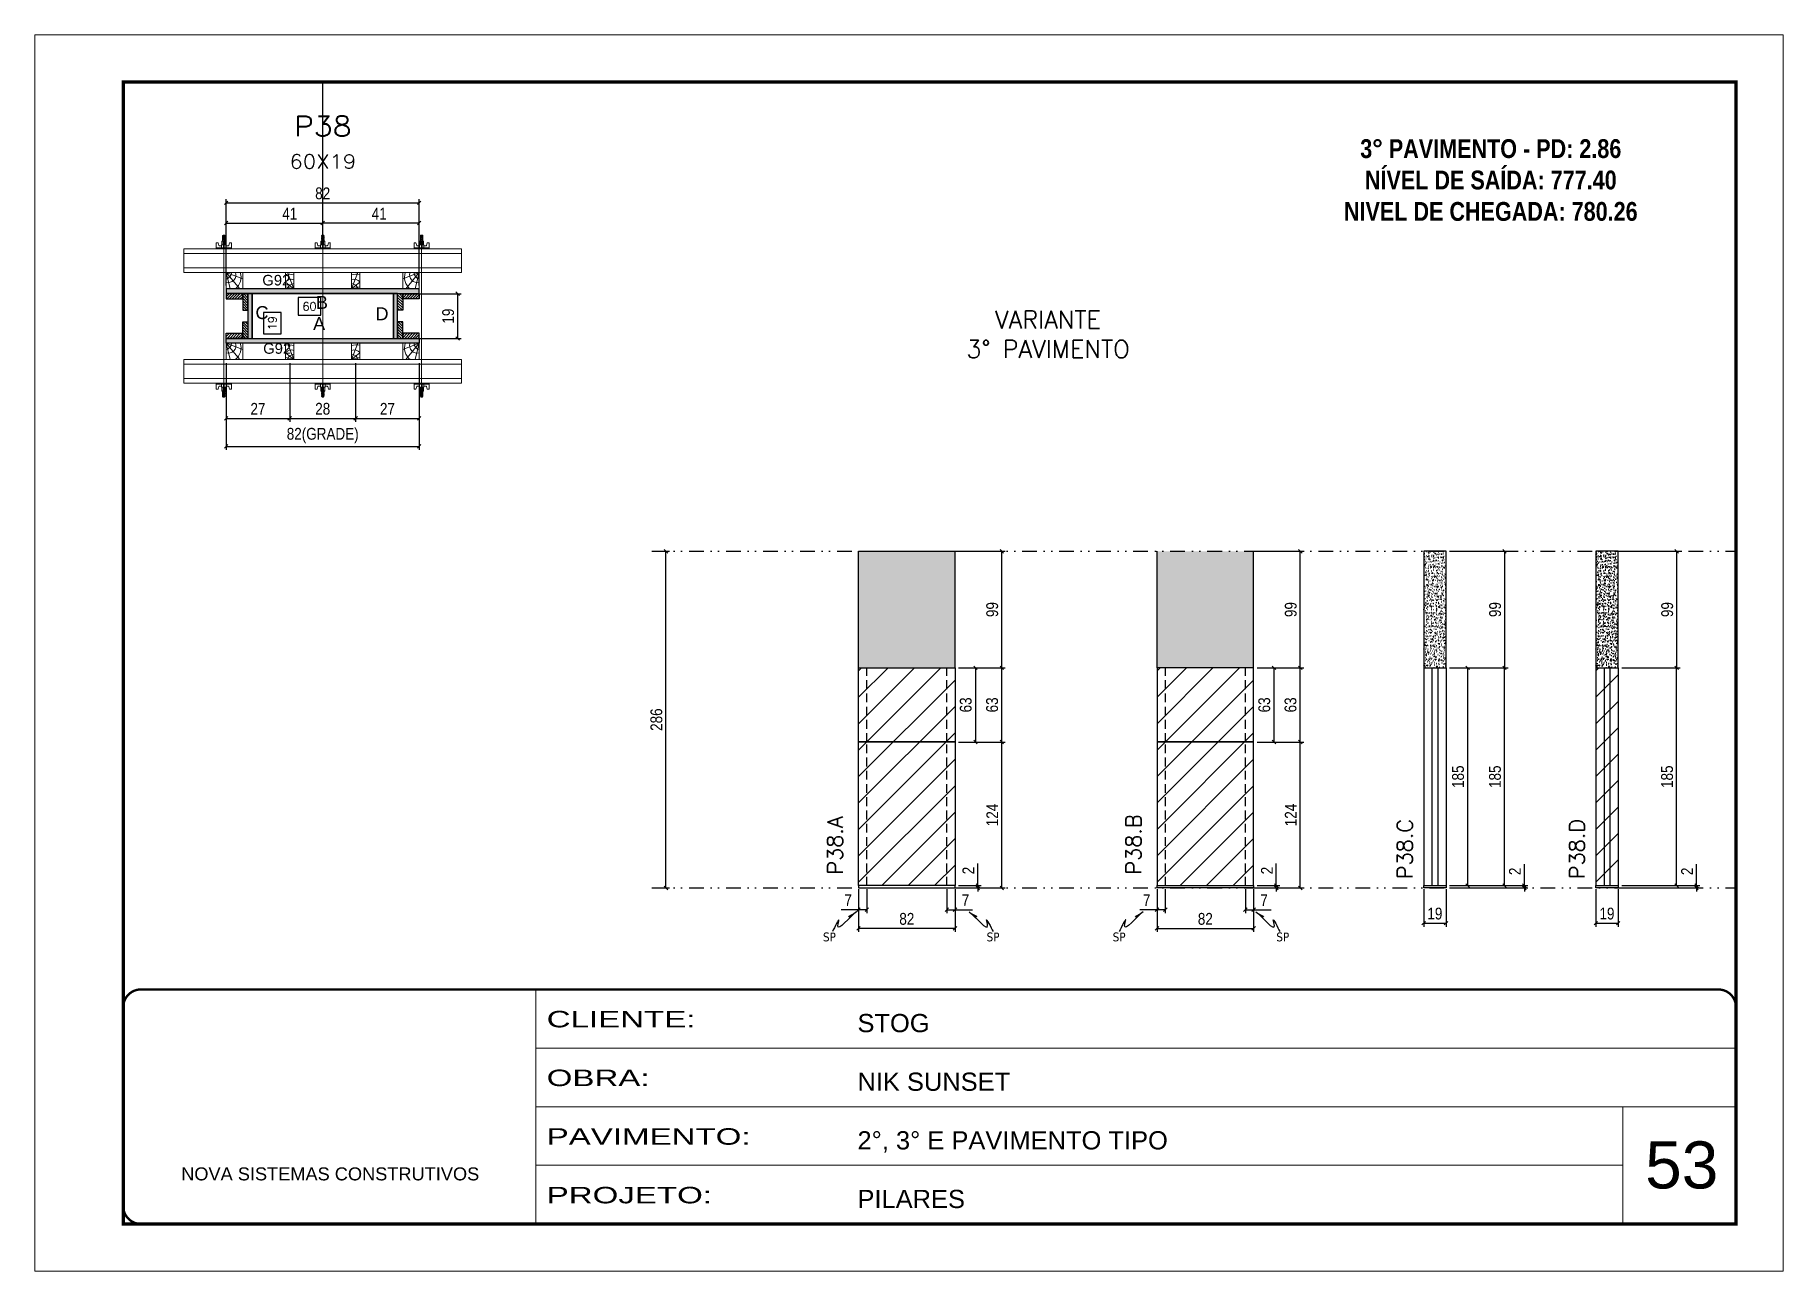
# Model space of a CAD drawing. Extents: x 808 to 7089, y -98 to 17032.
# Drawn here: x 808 to 2293, y 1051 to 2101 of the extents above; entities that cross this region are included whole.
import ezdxf
from ezdxf.enums import TextEntityAlignment as Align

# ---------------------------------------------------------------- set-up
doc = ezdxf.new("R2010")
doc.units = 0
for name, pattern in [('CONTINUO', [0]), ('DASHED', [0.75, 0.5, -0.25]), ('DIVIDE2', [0.625, 0.25, -0.125, 0, -0.125, 0, -0.125]), ('HIDDEN', [0.375, 0.25, -0.125])]:
    doc.linetypes.add(name, pattern=pattern)
for name, color, linetype, lineweight in [('CARIMBO', 255, 'Continuous', 9), ('Folhas', 255, 'Continuous', 9), ('Hachura', 251, 'Continuous', 9), ('Madeira', 126, 'Continuous', 18), ('Perfil Metálico', 224, 'Continuous', 18), ('REAPROVEITAMENTO', 251, 'Continuous', 9), ('SARRAFO DE PRESSAO', 251, 'DASHED', 9), ('Texto Seção', 7, 'Continuous', 15)]:
    doc.layers.add(name, color=color, linetype=linetype, lineweight=lineweight)
for name, color, linetype in [('CHAPA', 1, 'Continuous'), ('COTA', 241, 'Continuous'), ('Cota Seção (2x)', 241, 'Continuous'), ('MEIO_PONT', 93, 'Continuous'), ('NOMENCLATURA', 7, 'Continuous'), ('Nível', 160, 'Continuous'), ('Painéis', 200, 'Continuous'), ('SARR_2.2x7', 40, 'Continuous'), ('SARRAFO', 251, 'Continuous'), ('Sarrafo de Pressão', 42, 'HIDDEN'), ('texto', 7, 'Continuous'), ('Texto de Titulo', 7, 'Continuous'), ('Texto Qtd Sarr', 242, 'Continuous'), ('TEXTO_GERAL', 7, 'Continuous')]:
    doc.layers.add(name, color=color, linetype=linetype)
doc.styles.add('ARIAL', font='arial.ttf')
doc.styles.add('COTA TECNICA', font='techl___.ttf', dxfattribs={"height": 10})
doc.styles.add('COTA TECNICA 2X', font='techl___.ttf', dxfattribs={"height": 10})
doc.styles.add('COTA TECNICA-50', font='techl___.ttf', dxfattribs={"height": 10})
doc.styles.add('REGUA-120', font='ROMANS.shx', dxfattribs={"height": 15})
doc.styles.add('ROMANC', font='techb___.ttf', dxfattribs={"height": 2.5})
doc.styles.add('ROMANS', font='romans.shx')
doc.styles.add('SANSSERIF', font='sas_____.pfb')
doc.styles.get("Standard").update_dxf_attribs({"font": 'arial.ttf'})
doc.styles.add('Tecnologia', font='')
doc.styles.get('Tecnologia').set_extended_font_data('Forgotten Futurist')
doc.dimstyles.new('COTA PAINEL-50', dxfattribs={"dimtxt": 10, "dimasz": 3, "dimexe": 3, "dimexo": 3, "dimgap": 3, "dimtad": 1, "dimdec": 1, "dimzin": 12, "dimdsep": 46, "dimtxsty": 'COTA TECNICA-50', "dimblk1": 'OBLIQUE', "dimblk2": 'OBLIQUE', "dimsah": 1, "dimcen": 0.9, "dimclrd": 4, "dimclre": 4, "dimclrt": 240, "dimadec": 1, "dimazin": 3, "dimtfac": 1, "dimtdec": 1, "dimtmove": 0, "dimatfit": 3, "dimfxl": 1, "dimtolj": 1, "dimtzin": 12, "dimarcsym": 0})
doc.dimstyles.new('PAINEL', dxfattribs={"dimtxt": 10, "dimasz": 3, "dimexe": 3, "dimexo": 3, "dimgap": 3, "dimtad": 1, "dimdec": 1, "dimzin": 12, "dimdsep": 46, "dimtxsty": 'COTA TECNICA', "dimblk1": 'OBLIQUE', "dimblk2": 'OBLIQUE', "dimsah": 1, "dimcen": 0.9, "dimclrd": 4, "dimclre": 4, "dimclrt": 240, "dimadec": 1, "dimazin": 3, "dimtfac": 1, "dimtdec": 1, "dimtmove": 0, "dimatfit": 3, "dimfxl": 1, "dimtolj": 1, "dimtzin": 12, "dimarcsym": 0})
doc.dimstyles.new('SECAO PILAR', dxfattribs={"dimtxt": 10, "dimasz": 3, "dimexe": 3, "dimexo": 3, "dimgap": 3, "dimtad": 1, "dimdec": 1, "dimlfac": 0.5, "dimzin": 12, "dimdsep": 46, "dimtxsty": 'COTA TECNICA 2X', "dimblk1": 'OBLIQUE', "dimblk2": 'OBLIQUE', "dimsah": 1, "dimcen": 0.9, "dimclrd": 256, "dimclre": 256, "dimclrt": 256, "dimadec": 1, "dimazin": 3, "dimtfac": 1, "dimtdec": 1, "dimtmove": 0, "dimatfit": 3, "dimfxl": 1, "dimtolj": 1, "dimtzin": 12, "dimarcsym": 0})
doc.dimstyles.new('SECÇÃO 2', dxfattribs={"dimtxt": 7, "dimasz": 6, "dimexe": 0.18, "dimexo": 2, "dimgap": -4, "dimtad": 3, "dimdec": 1, "dimlfac": 0.5, "dimzin": 12, "dimdsep": 46, "dimtxsty": 'ROMANS', "dimblk": 'ARCHTICK', "dimcen": 0.09, "dimse1": 1, "dimse2": 1, "dimsd1": 1, "dimsd2": 1, "dimclrd": 180, "dimclre": 5, "dimclrt": 1, "dimadec": 0, "dimazin": 3, "dimtfac": 1, "dimtdec": 1, "dimtofl": 0, "dimtmove": 0, "dimatfit": 3, "dimldrblk": 'ARCHTICK', "dimfxl": 1, "dimtolj": 1, "dimtzin": 0, "dimarcsym": 0})
doc.dimstyles.get("Standard").update_dxf_attribs({"dimtxt": 0.18, "dimasz": 0.18, "dimexe": 0.18, "dimexo": 0.0625, "dimgap": 0.09, "dimtad": 0, "dimtih": 1, "dimtoh": 1, "dimdec": 4, "dimzin": 0, "dimdsep": 46, "dimtxsty": 'Standard', "dimcen": 0.09, "dimadec": 0, "dimazin": 0, "dimtfac": 1, "dimtdec": 4, "dimtofl": 0, "dimtmove": 0, "dimatfit": 3, "dimfxl": 1, "dimtolj": 1, "dimtzin": 0, "dimarcsym": 0})
pattern_1 = [(225, (-8368.3097, -21048.1592), (1.12253202, -1.12253202), [])]
pattern_2 = [(225, (-8153.3097, -21048.1592), (1.12253202, -1.12253202), [])]
pattern_3 = [(135, (-21775.166, 11346.2008), (-1.12253202, -1.12253202), [])]
pattern_4 = [(135, (-21795.166, 11346.2008), (-1.12253202, -1.12253202), [])]

msp = doc.modelspace()

# ---------------------------------------------------------------- texts
at = {"layer": 'CARIMBO', "style": 'ARIAL'}
msp.add_text('53', height=40, dxfattribs=at).set_placement((2176.03, 1121.15))
at = {"layer": 'NOMENCLATURA', "color": 2, "insert": (2044.91, 2039.14), "char_height": 16, "attachment_point": 2, "style": 'ROMANC'}
msp.add_mtext_dynamic_manual_height_columns('\\P3° PAVIMENTO - PD: 2.86\\PNÍVEL DE SAÍDA: 777.40\\PNIVEL DE CHEGADA: 780.26', width=328.3607, gutter_width=1, heights=[0], dxfattribs=at)
at = {"layer": 'texto', "color": 0, "char_height": 7.5, "attachment_point": 5}
for insert in [(1483.06, 1334.74), (1622.08, 1334.74), (1729.18, 1334.74), (1868.2, 1334.74)]:
    msp.add_mtext('{\\fTahoma|b0|i0|c0|p34;\\C4;SP}', dxfattribs=dict(at, insert=insert))
at = {"layer": 'Texto Seção', "insert": (1497.92, 1826.68), "char_height": 15, "width": 341.7325, "attachment_point": 7, "style": 'REGUA-120'}
msp.add_mtext('\\pxqc;VARIANTE^J3° PAVIMENTO', dxfattribs=at)
at = {"layer": 'Texto Seção', "char_height": 13, "width": 285.3299, "attachment_point": 7, "rotation": 90, "style": 'REGUA-120'}
for s, insert in [('P38.A', (1494.36, 1387.67)), ('P38.B', (1747.95, 1387.67)), ('\\pxt4;P38.C', (1978.44, 1383.83)), ('\\pxt4;P38.D', (2124.63, 1383.83))]:
    msp.add_mtext(s, dxfattribs=dict(at, insert=insert))
at = {"layer": 'TEXTO_GERAL', "color": 0, "linetype": 'Continuous', "style": 'SANSSERIF'}
for p in [(1001.29, 1892.7), (1002.04, 1834.68)]:
    msp.add_text('G92', height=9, dxfattribs=at).set_placement(p, align=Align.MIDDLE_LEFT)
at = {"layer": 'TEXTO_GERAL', "style": 'ARIAL'}
for s, p in [('B', (1051.91, 1873.8)), ('C', (1001.03, 1865.15)), ('A', (1049.56, 1855.83)), ('D', (1102.98, 1864.15))]:
    msp.add_text(s, height=11, dxfattribs=at).set_placement(p, align=Align.MIDDLE_CENTER)

# ---------------------------------------------------------------- blocks, each defined once
blk = doc.blocks.new('9999999999')
at = {"color": 30, "linetype": 'CONTINUO'}
for p, q in [((98564.6, 34230.2), (98564.6, 34429.4)), ((98564.6, 34379.6), (99584, 34379.6)), ((98564.6, 34329.8), (99488, 34329.8)), ((99584, 34329.8), (99488, 34329.8)), ((99488, 34329.8), (99488, 34230.2)), ((98564.6, 34280), (99488, 34280))]:
    blk.add_line(p, q, dxfattribs=at)
at = {"color": 30, "linetype": 'CONTINUO', "const_width": 2}
blk.add_lwpolyline([(99584, 34230.2), (99584, 34414.4, 0.414214), (99569, 34429.4), (98229, 34429.4, 0.414214), (98214, 34414.4), (98214, 34245.2, 0.414214), (98229, 34230.2), (99584, 34230.2)], format="xyb", dxfattribs=at)
at = {"layer": 'Folhas'}
blk.add_lwpolyline([(98139, 34190.2), (99624, 34190.2), (99624, 35240.2), (98139, 35240.2)], close=True, dxfattribs=at)
at = {"layer": 'Folhas', "color": 30, "const_width": 3}
blk.add_lwpolyline([(98214, 34230.2), (99584, 34230.2), (99584, 35200.2), (98214, 35200.2)], close=True, dxfattribs=at)
at = {"color": 7, "linetype": 'Continuous', "ltscale": 5, "style": 'ARIAL'}
for s, height, p in [('STOG', 15.48, (98837.7, 34393.1)), ('NIK SUNSET', 15.48, (98837.7, 34343.3)), ('2°, 3° E PAVIMENTO TIPO', 15.483, (98837.7, 34293.5)), ('NOVA SISTEMAS CONSTRUTIVOS', 11.059, (98263.2, 34267.2)), ('PILARES', 15.48, (98837.7, 34243.7))]:
    blk.add_text(s, height=height, dxfattribs=at).set_placement(p)
at = {"layer": 'Folhas', "color": 7, "style": 'Tecnologia', "width": 1.5}
for s, p in [('CLIENTE:', (98573.7, 34397.2)), ('OBRA:', (98573.7, 34347.3)), ('PAVIMENTO:', (98573.7, 34297.5)), ('PROJETO:', (98573.7, 34247.7))]:
    blk.add_text(s, height=14, dxfattribs=at).set_placement(p)
blk = doc.blocks.new('titulo1')
at = {"layer": 'Defpoints', "color": 252, "linetype": 'HIDDEN', "ltscale": 2}
blk.add_line((0, 0), (0, 125), dxfattribs=at)
at = {"layer": 'Defpoints', "style": 'ROMANS', "oblique": 15}
blk.add_attdef('FOLHA', text='', height=10, dxfattribs=at).set_placement((0, 15.6), align=Align.MIDDLE_CENTER)
at = {"layer": 'Texto Qtd Sarr', "color": 3, "style": 'ROMANS', "oblique": 15}
for tag, height, p in [('TITULO', 17, (0, 71.4)), ('SEÇÃO', 12, (0, 41.5))]:
    blk.add_attdef(tag, text='', height=height, dxfattribs=at).set_placement(p, align=Align.MIDDLE_CENTER)
blk = doc.blocks.new('*D88')
at = {"layer": 'Cota Seção (2x)', "color": 180, "lineweight": -2, "transparency": 16777216}
for p, q in [((1050.9, 1877.9), (1031.9, 1877.9)), ((1031.9, 1877.9), (1031.9, 1862.9)), ((1050.9, 1862.9), (1050.9, 1877.9)), ((1031.9, 1862.9), (1050.9, 1862.9))]:
    blk.add_line(p, q, dxfattribs=at)
at = {"layer": 'Defpoints', "color": 0, "transparency": 16777216}
for p in [(1112.6, 1858.9), (992.6, 1843.2), (1112.6, 1843.2)]:
    blk.add_point(p, dxfattribs=at)
at = {"layer": 'Cota Seção (2x)', "color": 1, "transparency": 16777216, "insert": (1041.4, 1870.4), "char_height": 7, "attachment_point": 5, "style": 'ROMANS'}
blk.add_mtext('\\A1;60', dxfattribs=at)
blk = doc.blocks.new('_ArchTick')
at = {"color": 0, "linetype": 'ByBlock', "const_width": 0.15}
blk.add_lwpolyline([(-0.5, -0.5), (0.5, 0.5)], dxfattribs=at)
blk = doc.blocks.new('*D89')
at = {"layer": 'Cota Seção (2x)', "color": 180, "lineweight": -2, "transparency": 16777216}
for p, q in [((1017.4, 1865.2), (1002.4, 1865.2)), ((1002.4, 1865.2), (1002.4, 1847.2)), ((1017.4, 1847.2), (1017.4, 1865.2)), ((1002.4, 1847.2), (1017.4, 1847.2))]:
    blk.add_line(p, q, dxfattribs=at)
at = {"layer": 'Defpoints', "color": 0, "transparency": 16777216}
for p in [(992.6, 1881.2), (1021.4, 1881.2), (992.6, 1843.2)]:
    blk.add_point(p, dxfattribs=at)
at = {"layer": 'Cota Seção (2x)', "color": 1, "transparency": 16777216, "insert": (1009.9, 1856.2), "char_height": 7, "attachment_point": 5, "rotation": 90, "style": 'ROMANS'}
blk.add_mtext('\\A1;19', dxfattribs=at)
blk = doc.blocks.new('_Oblique')
at = {"color": 0, "linetype": 'ByBlock', "lineweight": -2}
blk.add_line((-0.5, -0.5), (0.5, 0.5), dxfattribs=at)
blk = doc.blocks.new('*D1580')
at = {"layer": 'Cota Seção (2x)', "lineweight": -2, "transparency": 16777216}
for p, q in [((1119.2, 1881.2), (1170.3, 1881.2)), ((1167.3, 1843.2), (1167.3, 1881.2)), ((1119.2, 1843.2), (1170.3, 1843.2))]:
    blk.add_line(p, q, dxfattribs=at)
at = {"layer": 'Defpoints', "color": 0, "transparency": 16777216}
for p in [(1116.2, 1881.2), (1167.3, 1881.2), (1116.2, 1843.2)]:
    blk.add_point(p, dxfattribs=at)
at = {"layer": 'Cota Seção (2x)', "lineweight": -2, "transparency": 16777216, "xscale": 3, "yscale": 3, "zscale": 3}
for p, rotation in [((1167.3, 1881.2), 90), ((1167.3, 1843.2), 270)]:
    blk.add_blockref('_Oblique', p, dxfattribs=dict(at, rotation=rotation))
at = {"layer": 'Cota Seção (2x)', "transparency": 16777216, "insert": (1159.2, 1862.2), "char_height": 10, "attachment_point": 5, "rotation": 90, "style": 'COTA TECNICA 2X'}
blk.add_mtext('\\A1;19', dxfattribs=at)
blk = doc.blocks.new('*D90')
at = {"layer": 'Cota Seção (2x)', "lineweight": -2, "transparency": 16777216}
for p, q in [((970.6, 1822.2), (970.6, 1748.5)), ((1134.6, 1822.2), (1134.6, 1748.5)), ((970.6, 1751.5), (1134.6, 1751.5))]:
    blk.add_line(p, q, dxfattribs=at)
at = {"layer": 'Defpoints', "color": 0, "transparency": 16777216}
for p in [(970.6, 1825.2), (1134.6, 1825.2), (1134.6, 1751.5)]:
    blk.add_point(p, dxfattribs=at)
at = {"layer": 'Cota Seção (2x)', "lineweight": -2, "transparency": 16777216, "xscale": 3, "yscale": 3, "zscale": 3, "rotation": 180}
blk.add_blockref('_Oblique', (970.6, 1751.5), dxfattribs=at)
at = {"layer": 'Cota Seção (2x)', "lineweight": -2, "transparency": 16777216, "xscale": 3, "yscale": 3, "zscale": 3}
blk.add_blockref('_Oblique', (1134.6, 1751.5), dxfattribs=at)
at = {"layer": 'Cota Seção (2x)', "transparency": 16777216, "insert": (1052.6, 1760.7), "char_height": 10, "attachment_point": 5, "style": 'COTA TECNICA 2X'}
blk.add_mtext('\\A1;82(GRADE)', dxfattribs=at)
blk = doc.blocks.new('*D91')
at = {"layer": 'Cota Seção (2x)', "lineweight": -2, "transparency": 16777216}
for p, q in [((1080.6, 1822.2), (1080.6, 1772.3)), ((1134.6, 1822.2), (1134.6, 1772.3)), ((1080.6, 1775.3), (1134.6, 1775.3))]:
    blk.add_line(p, q, dxfattribs=at)
at = {"layer": 'Defpoints', "color": 0, "transparency": 16777216}
for p in [(1080.6, 1825.2), (1134.6, 1825.2), (1134.6, 1775.3)]:
    blk.add_point(p, dxfattribs=at)
at = {"layer": 'Cota Seção (2x)', "lineweight": -2, "transparency": 16777216, "xscale": 3, "yscale": 3, "zscale": 3, "rotation": 180}
blk.add_blockref('_Oblique', (1080.6, 1775.3), dxfattribs=at)
at = {"layer": 'Cota Seção (2x)', "lineweight": -2, "transparency": 16777216, "xscale": 3, "yscale": 3, "zscale": 3}
blk.add_blockref('_Oblique', (1134.6, 1775.3), dxfattribs=at)
at = {"layer": 'Cota Seção (2x)', "transparency": 16777216, "insert": (1107.6, 1783.4), "char_height": 10, "attachment_point": 5, "style": 'COTA TECNICA 2X'}
blk.add_mtext('\\A1;27', dxfattribs=at)
blk = doc.blocks.new('*D92')
at = {"layer": 'Cota Seção (2x)', "lineweight": -2, "transparency": 16777216}
for p, q in [((970.6, 1822.2), (970.6, 1772.3)), ((1024.6, 1822.2), (1024.6, 1772.3)), ((970.6, 1775.3), (1024.6, 1775.3))]:
    blk.add_line(p, q, dxfattribs=at)
at = {"layer": 'Defpoints', "color": 0, "transparency": 16777216}
for p in [(970.6, 1825.2), (1024.6, 1825.2), (1024.6, 1775.3)]:
    blk.add_point(p, dxfattribs=at)
at = {"layer": 'Cota Seção (2x)', "lineweight": -2, "transparency": 16777216, "xscale": 3, "yscale": 3, "zscale": 3, "rotation": 180}
blk.add_blockref('_Oblique', (970.6, 1775.3), dxfattribs=at)
at = {"layer": 'Cota Seção (2x)', "lineweight": -2, "transparency": 16777216, "xscale": 3, "yscale": 3, "zscale": 3}
blk.add_blockref('_Oblique', (1024.6, 1775.3), dxfattribs=at)
at = {"layer": 'Cota Seção (2x)', "transparency": 16777216, "insert": (997.6, 1783.4), "char_height": 10, "attachment_point": 5, "style": 'COTA TECNICA 2X'}
blk.add_mtext('\\A1;27', dxfattribs=at)
blk = doc.blocks.new('*D93')
at = {"layer": 'Cota Seção (2x)', "lineweight": -2, "transparency": 16777216}
for p, q in [((1024.6, 1822.2), (1024.6, 1772.3)), ((1080.6, 1822.2), (1080.6, 1772.3)), ((1024.6, 1775.3), (1080.6, 1775.3))]:
    blk.add_line(p, q, dxfattribs=at)
at = {"layer": 'Defpoints', "color": 0, "transparency": 16777216}
for p in [(1024.6, 1825.2), (1080.6, 1825.2), (1080.6, 1775.3)]:
    blk.add_point(p, dxfattribs=at)
at = {"layer": 'Cota Seção (2x)', "lineweight": -2, "transparency": 16777216, "xscale": 3, "yscale": 3, "zscale": 3, "rotation": 180}
blk.add_blockref('_Oblique', (1024.6, 1775.3), dxfattribs=at)
at = {"layer": 'Cota Seção (2x)', "lineweight": -2, "transparency": 16777216, "xscale": 3, "yscale": 3, "zscale": 3}
blk.add_blockref('_Oblique', (1080.6, 1775.3), dxfattribs=at)
at = {"layer": 'Cota Seção (2x)', "transparency": 16777216, "insert": (1052.6, 1783.4), "char_height": 10, "attachment_point": 5, "style": 'COTA TECNICA 2X'}
blk.add_mtext('\\A1;28', dxfattribs=at)
blk = doc.blocks.new('*D94')
at = {"layer": 'Cota Seção (2x)', "lineweight": -2, "transparency": 16777216}
for p, q in [((970.6, 1888.2), (970.6, 1961.4)), ((1134.6, 1888.2), (1134.6, 1961.4)), ((970.6, 1958.4), (1134.6, 1958.4))]:
    blk.add_line(p, q, dxfattribs=at)
at = {"layer": 'Defpoints', "color": 0, "transparency": 16777216}
for p in [(1134.6, 1958.4), (970.6, 1885.2), (1134.6, 1885.2)]:
    blk.add_point(p, dxfattribs=at)
at = {"layer": 'Cota Seção (2x)', "lineweight": -2, "transparency": 16777216, "xscale": 3, "yscale": 3, "zscale": 3, "rotation": 180}
blk.add_blockref('_Oblique', (970.6, 1958.4), dxfattribs=at)
at = {"layer": 'Cota Seção (2x)', "lineweight": -2, "transparency": 16777216, "xscale": 3, "yscale": 3, "zscale": 3}
blk.add_blockref('_Oblique', (1134.6, 1958.4), dxfattribs=at)
at = {"layer": 'Cota Seção (2x)', "transparency": 16777216, "insert": (1052.6, 1966.4), "char_height": 10, "attachment_point": 5, "style": 'COTA TECNICA 2X'}
blk.add_mtext('\\A1;82', dxfattribs=at)
blk = doc.blocks.new('*D95')
at = {"layer": 'Cota Seção (2x)', "lineweight": -2, "transparency": 16777216}
for p, q in [((970.6, 1922.2), (970.6, 1944.2)), ((970.6, 1941.2), (1052.6, 1941.2)), ((1052.6, 1922.2), (1052.6, 1944.2))]:
    blk.add_line(p, q, dxfattribs=at)
at = {"layer": 'Defpoints', "color": 0, "transparency": 16777216}
for p in [(1052.6, 1941.2), (970.6, 1919.2), (1052.6, 1919.2)]:
    blk.add_point(p, dxfattribs=at)
at = {"layer": 'Cota Seção (2x)', "lineweight": -2, "transparency": 16777216, "xscale": 3, "yscale": 3, "zscale": 3, "rotation": 180}
blk.add_blockref('_Oblique', (970.6, 1941.2), dxfattribs=at)
at = {"layer": 'Cota Seção (2x)', "lineweight": -2, "transparency": 16777216, "xscale": 3, "yscale": 3, "zscale": 3}
blk.add_blockref('_Oblique', (1052.6, 1941.2), dxfattribs=at)
at = {"layer": 'Cota Seção (2x)', "transparency": 16777216, "insert": (1024.6, 1949.2), "char_height": 10, "attachment_point": 5, "style": 'COTA TECNICA 2X'}
blk.add_mtext('\\A1;41', dxfattribs=at)
blk = doc.blocks.new('*D96')
at = {"layer": 'Cota Seção (2x)', "lineweight": -2, "transparency": 16777216}
for p, q in [((1052.6, 1922.2), (1052.6, 1944.2)), ((1134.6, 1941.2), (1052.6, 1941.2)), ((1134.6, 1922.2), (1134.6, 1944.2))]:
    blk.add_line(p, q, dxfattribs=at)
at = {"layer": 'Defpoints', "color": 0, "transparency": 16777216}
for p in [(1052.6, 1941.2), (1052.6, 1919.2), (1134.6, 1919.2)]:
    blk.add_point(p, dxfattribs=at)
at = {"layer": 'Cota Seção (2x)', "lineweight": -2, "transparency": 16777216, "xscale": 3, "yscale": 3, "zscale": 3, "rotation": 180}
blk.add_blockref('_Oblique', (1052.6, 1941.2), dxfattribs=at)
at = {"layer": 'Cota Seção (2x)', "lineweight": -2, "transparency": 16777216, "xscale": 3, "yscale": 3, "zscale": 3}
blk.add_blockref('_Oblique', (1134.6, 1941.2), dxfattribs=at)
at = {"layer": 'Cota Seção (2x)', "transparency": 16777216, "insert": (1100.6, 1949.2), "char_height": 10, "attachment_point": 5, "style": 'COTA TECNICA 2X'}
blk.add_mtext('\\A1;41', dxfattribs=at)
blk = doc.blocks.new('C')
at = {"layer": 'Hachura', "color": 0}
for p, q in [((0, 3.22), (0, -3.22)), ((0.45, 3.22), (0, 3.22)), ((0.46, 3.16), (0, 3.16)), ((0.46, 3.05), (0, 3.05)), ((0.46, 2.88), (0, 2.88)), ((0, 2.75), (0, -1.16)), ((0.46, 2.65), (0, 2.65)), ((0.46, 2.23), (0, 2.23)), ((0.46, 1.51), (0, 1.51)), ((0.39, 0.49), (0.17, 0.49)), ((0.45, -3.23), (0.45, 3.22)), ((0.45, 3.22), (2.58, 3.22)), ((1.74, 0.97), (0.45, 0.97)), ((1.45, 0.1), (0.45, 0.1)), ((1.35, 1.94), (1.35, 0.96)), ((2.58, 2.39), (1.47, 2.09)), ((1.74, -0.97), (1.74, 0.97)), ((1.74, 0.97), (1.74, 0.84)), ((1.74, 0.97), (1.74, 0.84)), ((1.74, 0.84), (3.35, 0.84)), ((3.35, 0.45), (1.74, 0.45)), ((2.58, 3.22), (2.58, 2.39)), ((3.32, 0.84), (3.32, -0.84)), ((3.35, 0.84), (3.35, -0.84)), ((3.68, 0.45), (3.35, 0.45)), ((3.84, -0.52), (3.35, 0.45)), ((3.35, 0.06), (3.67, -0.57)), ((3.68, 0.45), (4.16, -0.52)), ((3.72, 0.5), (4.25, -0.57)), ((4.37, -0.55), (3.83, 0.53)), ((4.15, 0.45), (3.93, 0.45)), ((4.42, -0.52), (3.93, 0.45)), ((4.15, 0.45), (4.26, 0.45)), ((4.26, 0.45), (4.74, -0.52)), ((4.3, 0.5), (4.83, -0.57)), ((4.95, -0.55), (4.41, 0.53)), ((4.51, 0.45), (4.84, 0.45)), ((5, -0.52), (4.51, 0.45)), ((4.84, 0.45), (5.32, -0.52)), ((4.88, 0.5), (5.41, -0.57)), ((5.53, -0.55), (4.99, 0.53)), ((5.58, -0.52), (5.09, 0.45)), ((5.42, 0.45), (5.09, 0.45)), ((5.58, -0.52), (5.09, 0.45)), ((5.42, 0.45), (5.74, -0.19)), ((5.46, 0.5), (5.74, -0.07)), ((5.74, 0.19), (5.57, 0.53)), ((5.74, 0.32), (5.68, 0.45)), ((5.68, 0.45), (5.74, 0.45)), ((5.74, 0.45), (5.9, 0.29)), ((5.74, 0.45), (5.74, -0.52)), ((5.9, -0.36), (5.9, 0.29)), ((0.45, 0), (0, 0)), ((0.46, -1.52), (0, -1.52)), ((0.46, -2.23), (0, -2.23)), ((0.46, -2.65), (0, -2.65)), ((0.46, -2.88), (0, -2.88)), ((0.46, -3.05), (0, -3.05)), ((0.46, -3.16), (0, -3.16)), ((0, -3.22), (2.57, -3.22)), ((0.08, -0.48), (0.29, -0.48)), ((0.29, -0.48), (0.4, -0.48)), ((0.45, 0), (0.45, -0.97)), ((0.45, -0.16), (1.45, -0.16)), ((0.45, -0.65), (0.45, -0.32)), ((0.45, -3.23), (0.45, -0.65)), ((0.45, -0.97), (1.74, -0.97)), ((1.35, -1.94), (1.35, -0.97)), ((2.58, -2.39), (1.47, -2.1)), ((3.35, -0.32), (1.74, -0.32)), ((3.35, -0.84), (1.74, -0.84)), ((2.58, -3.23), (2.58, -2.39)), ((3.35, -0.07), (3.58, -0.52)), ((3.35, -0.52), (3.58, -0.52)), ((3.84, -0.52), (4.16, -0.52)), ((4.42, -0.52), (4.74, -0.52)), ((4.63, -0.52), (4.74, -0.52)), ((5, -0.52), (5.32, -0.52)), ((5.58, -0.52), (5.74, -0.52)), ((5.74, -0.52), (5.9, -0.36)), ((5.74, -0.52), (5.74, -0.52))]:
    blk.add_line(p, q, dxfattribs=at)
for centre, radius, start, end in [((1.52, 1.94), 0.161, 104.74356, 180), ((1.44, -0.03), 0.129, 272.69497, 87.30503), ((3.81, 0.39), 0.143, 25.56881, 154.43119), ((4.39, 0.39), 0.143, 25.56881, 154.43119), ((4.97, 0.39), 0.143, 25.56881, 154.43119), ((5.55, 0.39), 0.143, 25.56881, 154.43119), ((0.17, -0.37), 0.174, 221.74404, 317.85924), ((1.52, -1.94), 0.161, 180, 255.25644), ((3.71, -0.4), 0.174, 222.14076, 318.25596), ((4.29, -0.4), 0.174, 222.14076, 318.25596), ((4.87, -0.4), 0.174, 222.14076, 318.25596), ((5.45, -0.4), 0.174, 222.14076, 318.25596), ((5.61, -0.4), 0.174, 317.85924, 318.25596)]:
    blk.add_arc(centre, radius, start, end, dxfattribs=at)
blk = doc.blocks.new('PONTALETE')
at = {"layer": 'Madeira'}
for q in [(2.71, 7), (7, 5.76), (7, 1.74)]:
    blk.add_line((0, 0), q, dxfattribs=at)
blk.add_lwpolyline([(0, 0), (7, 0), (7, 7), (0, 7)], close=True, dxfattribs=at)
for centre, radius, start, end in [((2.04, 0.06), 6.23, 37.28179, 109.09128), ((1.09, 0.9), 3.19, 343.60304, 109.98471), ((-0.21, -0.78), 3.09, 14.63219, 86.0383)]:
    blk.add_arc(centre, radius, start, end, dxfattribs=at)
blk = doc.blocks.new('MEIO PONTALETE')
at = {"layer": 'Madeira'}
for q in [(2.71, 7), (3.5, 2.88), (3.5, 0.87)]:
    blk.add_line((0, 0), q, dxfattribs=at)
blk.add_lwpolyline([(0, 0), (3.5, 0), (3.5, 7), (0, 7)], close=True, dxfattribs=at)
for centre, radius, start, end in [((2.04, 0.06), 6.23, 76.44987, 109.09128), ((1.09, 0.9), 3.19, 40.90626, 109.98471), ((-0.21, -0.78), 3.09, 14.63219, 86.0383)]:
    blk.add_arc(centre, radius, start, end, dxfattribs=at)
blk = doc.blocks.new('*D1581')
at = {"layer": 'COTA', "color": 4, "lineweight": -2, "transparency": 16777216}
for p, q in [((1335.3, 1662.4), (1347.2, 1662.4)), ((1344.2, 1376.4), (1344.2, 1662.4)), ((1335.3, 1376.4), (1347.2, 1376.4))]:
    blk.add_line(p, q, dxfattribs=at)
at = {"layer": 'Defpoints', "color": 0, "transparency": 16777216}
for p in [(1332.3, 1662.4), (1344.2, 1662.4), (1332.3, 1376.4)]:
    blk.add_point(p, dxfattribs=at)
at = {"layer": 'COTA', "color": 4, "lineweight": -2, "transparency": 16777216, "xscale": 3, "yscale": 3, "zscale": 3}
for p, rotation in [((1344.2, 1662.4), 90), ((1344.2, 1376.4), 270)]:
    blk.add_blockref('_Oblique', p, dxfattribs=dict(at, rotation=rotation))
at = {"layer": 'COTA', "color": 240, "transparency": 16777216, "insert": (1336.1, 1519.4), "char_height": 10, "attachment_point": 5, "rotation": 90, "style": 'COTA TECNICA-50'}
blk.add_mtext('\\A1;286', dxfattribs=at)
blk = doc.blocks.new('*D97')
at = {"layer": 'COTA', "color": 4, "lineweight": -2, "transparency": 16777216}
for p, q in [((1507.8, 1375.4), (1507.8, 1339.1)), ((1589.8, 1375.4), (1589.8, 1339.1)), ((1589.8, 1342.1), (1507.8, 1342.1))]:
    blk.add_line(p, q, dxfattribs=at)
at = {"layer": 'Defpoints', "color": 0, "transparency": 16777216}
for p in [(1507.8, 1378.4), (1589.8, 1378.4), (1507.8, 1342.1)]:
    blk.add_point(p, dxfattribs=at)
at = {"layer": 'COTA', "color": 4, "lineweight": -2, "transparency": 16777216, "xscale": 3, "yscale": 3, "zscale": 3, "rotation": 180}
blk.add_blockref('_Oblique', (1507.8, 1342.1), dxfattribs=at)
at = {"layer": 'COTA', "color": 4, "lineweight": -2, "transparency": 16777216, "xscale": 3, "yscale": 3, "zscale": 3}
blk.add_blockref('_Oblique', (1589.8, 1342.1), dxfattribs=at)
at = {"layer": 'COTA', "color": 240, "transparency": 16777216, "insert": (1548.8, 1350.1), "char_height": 10, "attachment_point": 5, "style": 'COTA TECNICA'}
blk.add_mtext('\\A1;82', dxfattribs=at)
blk = doc.blocks.new('*D98')
at = {"layer": 'COTA', "color": 4, "lineweight": -2, "transparency": 16777216}
for p, q in [((1582.8, 1375.4), (1582.8, 1354.9)), ((1589.8, 1373.4), (1589.8, 1354.9)), ((1582.8, 1357.9), (1589.8, 1357.9)), ((1589.8, 1357.9), (1604.6, 1357.9))]:
    blk.add_line(p, q, dxfattribs=at)
at = {"layer": 'Defpoints', "color": 0, "transparency": 16777216}
for p in [(1582.8, 1378.4), (1589.8, 1376.4), (1589.8, 1357.9)]:
    blk.add_point(p, dxfattribs=at)
at = {"layer": 'COTA', "color": 4, "lineweight": -2, "transparency": 16777216, "xscale": 3, "yscale": 3, "zscale": 3, "rotation": 180}
blk.add_blockref('_Oblique', (1582.8, 1357.9), dxfattribs=at)
at = {"layer": 'COTA', "color": 4, "lineweight": -2, "transparency": 16777216, "xscale": 3, "yscale": 3, "zscale": 3}
blk.add_blockref('_Oblique', (1589.8, 1357.9), dxfattribs=at)
at = {"layer": 'COTA', "color": 240, "transparency": 16777216, "insert": (1598.7, 1366), "char_height": 10, "attachment_point": 5, "style": 'COTA TECNICA-50'}
blk.add_mtext('\\A1;7', dxfattribs=at)
blk = doc.blocks.new('*D99')
at = {"layer": 'COTA', "color": 4, "lineweight": -2, "transparency": 16777216}
for p, q in [((1507.8, 1373.4), (1507.8, 1354.9)), ((1514.8, 1375.4), (1514.8, 1354.9)), ((1507.8, 1357.9), (1493.1, 1357.9)), ((1514.8, 1357.9), (1507.8, 1357.9))]:
    blk.add_line(p, q, dxfattribs=at)
at = {"layer": 'Defpoints', "color": 0, "transparency": 16777216}
for p in [(1507.8, 1376.4), (1514.8, 1378.4), (1507.8, 1357.9)]:
    blk.add_point(p, dxfattribs=at)
at = {"layer": 'COTA', "color": 4, "lineweight": -2, "transparency": 16777216, "xscale": 3, "yscale": 3, "zscale": 3, "rotation": 180}
blk.add_blockref('_Oblique', (1507.8, 1357.9), dxfattribs=at)
at = {"layer": 'COTA', "color": 4, "lineweight": -2, "transparency": 16777216, "xscale": 3, "yscale": 3, "zscale": 3}
blk.add_blockref('_Oblique', (1514.8, 1357.9), dxfattribs=at)
at = {"layer": 'COTA', "color": 240, "transparency": 16777216, "insert": (1499, 1366), "char_height": 10, "attachment_point": 5, "style": 'COTA TECNICA-50'}
blk.add_mtext('\\A1;7', dxfattribs=at)
blk = doc.blocks.new('*D100')
at = {"layer": 'COTA', "color": 4, "linetype": 'ByBlock', "lineweight": -2, "transparency": 16777216}
for p, q in [((1592.8, 1500.4), (1632.5, 1500.4)), ((1629.5, 1376.4), (1629.5, 1500.4)), ((1592.8, 1376.4), (1632.5, 1376.4))]:
    blk.add_line(p, q, dxfattribs=at)
at = {"layer": 'Defpoints', "color": 0, "linetype": 'ByBlock', "transparency": 16777216}
for p in [(1589.8, 1500.4), (1629.5, 1500.4), (1589.8, 1376.4)]:
    blk.add_point(p, dxfattribs=at)
at = {"layer": 'COTA', "color": 4, "linetype": 'ByBlock', "lineweight": -2, "transparency": 16777216, "xscale": 3, "yscale": 3, "zscale": 3}
for p, rotation in [((1629.5, 1500.4), 90), ((1629.5, 1376.4), 270)]:
    blk.add_blockref('_Oblique', p, dxfattribs=dict(at, rotation=rotation))
at = {"layer": 'COTA', "color": 240, "linetype": 'ByBlock', "transparency": 16777216, "insert": (1621.4, 1438.4), "char_height": 10, "attachment_point": 5, "rotation": 90, "style": 'COTA TECNICA'}
blk.add_mtext('\\A1;124', dxfattribs=at)
blk = doc.blocks.new('*D101')
at = {"layer": 'COTA', "color": 4, "lineweight": -2, "transparency": 16777216}
for p, q in [((1609.1, 1378.4), (1609.1, 1397.2)), ((1592.8, 1378.4), (1612.1, 1378.4)), ((1592.8, 1376.4), (1612.1, 1376.4)), ((1609.1, 1376.4), (1609.1, 1378.4)), ((1609.1, 1376.4), (1609.1, 1373.4))]:
    blk.add_line(p, q, dxfattribs=at)
at = {"layer": 'Defpoints', "color": 0, "transparency": 16777216}
for p in [(1589.8, 1378.4), (1589.8, 1376.4), (1609.1, 1376.4)]:
    blk.add_point(p, dxfattribs=at)
at = {"layer": 'COTA', "color": 4, "lineweight": -2, "transparency": 16777216, "xscale": 3, "yscale": 3, "zscale": 3}
for p, rotation in [((1609.1, 1378.4), 270), ((1609.1, 1376.4), 90)]:
    blk.add_blockref('_Oblique', p, dxfattribs=dict(at, rotation=rotation))
at = {"layer": 'COTA', "color": 240, "transparency": 16777216, "insert": (1601.1, 1391.2), "char_height": 10, "attachment_point": 5, "rotation": 90, "style": 'COTA TECNICA-50'}
blk.add_mtext('\\A1;2', dxfattribs=at)
blk = doc.blocks.new('*D102')
at = {"layer": 'COTA', "color": 4, "linetype": 'ByBlock', "lineweight": -2, "transparency": 16777216}
for p, q in [((1592.8, 1500.4), (1632.5, 1500.4)), ((1629.5, 1376.4), (1629.5, 1500.4)), ((1592.8, 1376.4), (1632.5, 1376.4))]:
    blk.add_line(p, q, dxfattribs=at)
at = {"layer": 'Defpoints', "color": 0, "linetype": 'ByBlock', "transparency": 16777216}
for p in [(1589.8, 1500.4), (1629.5, 1500.4), (1589.8, 1376.4)]:
    blk.add_point(p, dxfattribs=at)
at = {"layer": 'COTA', "color": 4, "linetype": 'ByBlock', "lineweight": -2, "transparency": 16777216, "xscale": 3, "yscale": 3, "zscale": 3}
for p, rotation in [((1629.5, 1500.4), 90), ((1629.5, 1376.4), 270)]:
    blk.add_blockref('_Oblique', p, dxfattribs=dict(at, rotation=rotation))
at = {"layer": 'COTA', "color": 240, "linetype": 'ByBlock', "transparency": 16777216, "insert": (1621.4, 1438.4), "char_height": 10, "attachment_point": 5, "rotation": 90, "style": 'COTA TECNICA'}
blk.add_mtext('\\A1;124', dxfattribs=at)
blk = doc.blocks.new('*D103')
at = {"layer": 'COTA', "color": 4, "lineweight": -2, "transparency": 16777216}
for p, q in [((1592.8, 1563.4), (1632.5, 1563.4)), ((1629.5, 1500.4), (1629.5, 1563.4)), ((1592.8, 1500.4), (1632.5, 1500.4))]:
    blk.add_line(p, q, dxfattribs=at)
at = {"layer": 'Defpoints', "color": 0, "transparency": 16777216}
for p in [(1589.8, 1563.4), (1629.5, 1563.4), (1589.8, 1500.4)]:
    blk.add_point(p, dxfattribs=at)
at = {"layer": 'COTA', "color": 4, "lineweight": -2, "transparency": 16777216, "xscale": 3, "yscale": 3, "zscale": 3}
for p, rotation in [((1629.5, 1563.4), 90), ((1629.5, 1500.4), 270)]:
    blk.add_blockref('_Oblique', p, dxfattribs=dict(at, rotation=rotation))
at = {"layer": 'COTA', "color": 240, "transparency": 16777216, "insert": (1621.3, 1531.9), "char_height": 10, "attachment_point": 5, "rotation": 90, "style": 'COTA TECNICA-50'}
blk.add_mtext('\\A1;63', dxfattribs=at)
blk = doc.blocks.new('*D104')
at = {"layer": 'COTA', "color": 4, "lineweight": -2, "transparency": 16777216}
for p, q in [((1761.4, 1375.4), (1761.4, 1339.1)), ((1843.4, 1375.4), (1843.4, 1339.1)), ((1761.4, 1342.1), (1843.4, 1342.1))]:
    blk.add_line(p, q, dxfattribs=at)
at = {"layer": 'Defpoints', "color": 0, "transparency": 16777216}
for p in [(1761.4, 1378.4), (1843.4, 1378.4), (1843.4, 1342.1)]:
    blk.add_point(p, dxfattribs=at)
at = {"layer": 'COTA', "color": 4, "lineweight": -2, "transparency": 16777216, "xscale": 3, "yscale": 3, "zscale": 3, "rotation": 180}
blk.add_blockref('_Oblique', (1761.4, 1342.1), dxfattribs=at)
at = {"layer": 'COTA', "color": 4, "lineweight": -2, "transparency": 16777216, "xscale": 3, "yscale": 3, "zscale": 3}
blk.add_blockref('_Oblique', (1843.4, 1342.1), dxfattribs=at)
at = {"layer": 'COTA', "color": 240, "transparency": 16777216, "insert": (1802.4, 1350.1), "char_height": 10, "attachment_point": 5, "style": 'COTA TECNICA'}
blk.add_mtext('\\A1;82', dxfattribs=at)
blk = doc.blocks.new('*D105')
at = {"layer": 'COTA', "color": 4, "lineweight": -2, "transparency": 16777216}
for p, q in [((1761.4, 1373.4), (1761.4, 1354.9)), ((1768.4, 1375.4), (1768.4, 1354.9)), ((1761.4, 1357.9), (1746.7, 1357.9)), ((1768.4, 1357.9), (1761.4, 1357.9))]:
    blk.add_line(p, q, dxfattribs=at)
at = {"layer": 'Defpoints', "color": 0, "transparency": 16777216}
for p in [(1761.4, 1376.4), (1768.4, 1378.4), (1761.4, 1357.9)]:
    blk.add_point(p, dxfattribs=at)
at = {"layer": 'COTA', "color": 4, "lineweight": -2, "transparency": 16777216, "xscale": 3, "yscale": 3, "zscale": 3, "rotation": 180}
blk.add_blockref('_Oblique', (1761.4, 1357.9), dxfattribs=at)
at = {"layer": 'COTA', "color": 4, "lineweight": -2, "transparency": 16777216, "xscale": 3, "yscale": 3, "zscale": 3}
blk.add_blockref('_Oblique', (1768.4, 1357.9), dxfattribs=at)
at = {"layer": 'COTA', "color": 240, "transparency": 16777216, "insert": (1752.6, 1366), "char_height": 10, "attachment_point": 5, "style": 'COTA TECNICA-50'}
blk.add_mtext('\\A1;7', dxfattribs=at)
blk = doc.blocks.new('*D106')
at = {"layer": 'COTA', "color": 4, "lineweight": -2, "transparency": 16777216}
for p, q in [((1836.4, 1375.4), (1836.4, 1354.9)), ((1843.4, 1373.4), (1843.4, 1354.9)), ((1836.4, 1357.9), (1843.4, 1357.9)), ((1843.4, 1357.9), (1858.2, 1357.9))]:
    blk.add_line(p, q, dxfattribs=at)
at = {"layer": 'Defpoints', "color": 0, "transparency": 16777216}
for p in [(1836.4, 1378.4), (1843.4, 1376.4), (1843.4, 1357.9)]:
    blk.add_point(p, dxfattribs=at)
at = {"layer": 'COTA', "color": 4, "lineweight": -2, "transparency": 16777216, "xscale": 3, "yscale": 3, "zscale": 3, "rotation": 180}
blk.add_blockref('_Oblique', (1836.4, 1357.9), dxfattribs=at)
at = {"layer": 'COTA', "color": 4, "lineweight": -2, "transparency": 16777216, "xscale": 3, "yscale": 3, "zscale": 3}
blk.add_blockref('_Oblique', (1843.4, 1357.9), dxfattribs=at)
at = {"layer": 'COTA', "color": 240, "transparency": 16777216, "insert": (1852.3, 1366), "char_height": 10, "attachment_point": 5, "style": 'COTA TECNICA-50'}
blk.add_mtext('\\A1;7', dxfattribs=at)
blk = doc.blocks.new('*D12')
at = {"layer": 'COTA', "color": 4, "linetype": 'ByBlock', "lineweight": -2, "transparency": 16777216}
for p, q in [((1846.4, 1500.4), (1886.1, 1500.4)), ((1883.1, 1376.4), (1883.1, 1500.4)), ((1846.4, 1376.4), (1886.1, 1376.4))]:
    blk.add_line(p, q, dxfattribs=at)
at = {"layer": 'Defpoints', "color": 0, "linetype": 'ByBlock', "transparency": 16777216}
for p in [(1843.4, 1500.4), (1883.1, 1500.4), (1843.4, 1376.4)]:
    blk.add_point(p, dxfattribs=at)
at = {"layer": 'COTA', "color": 4, "linetype": 'ByBlock', "lineweight": -2, "transparency": 16777216, "xscale": 3, "yscale": 3, "zscale": 3}
for p, rotation in [((1883.1, 1500.4), 90), ((1883.1, 1376.4), 270)]:
    blk.add_blockref('_Oblique', p, dxfattribs=dict(at, rotation=rotation))
at = {"layer": 'COTA', "color": 240, "linetype": 'ByBlock', "transparency": 16777216, "insert": (1875, 1438.4), "char_height": 10, "attachment_point": 5, "rotation": 90, "style": 'COTA TECNICA'}
blk.add_mtext('\\A1;124', dxfattribs=at)
blk = doc.blocks.new('*D13')
at = {"layer": 'COTA', "color": 4, "lineweight": -2, "transparency": 16777216}
for p, q in [((1862.7, 1378.4), (1862.7, 1397.2)), ((1846.4, 1378.4), (1865.7, 1378.4)), ((1846.4, 1376.4), (1865.7, 1376.4)), ((1862.7, 1376.4), (1862.7, 1378.4)), ((1862.7, 1376.4), (1862.7, 1373.4))]:
    blk.add_line(p, q, dxfattribs=at)
at = {"layer": 'Defpoints', "color": 0, "transparency": 16777216}
for p in [(1843.4, 1378.4), (1843.4, 1376.4), (1862.7, 1376.4)]:
    blk.add_point(p, dxfattribs=at)
at = {"layer": 'COTA', "color": 4, "lineweight": -2, "transparency": 16777216, "xscale": 3, "yscale": 3, "zscale": 3}
for p, rotation in [((1862.7, 1378.4), 270), ((1862.7, 1376.4), 90)]:
    blk.add_blockref('_Oblique', p, dxfattribs=dict(at, rotation=rotation))
at = {"layer": 'COTA', "color": 240, "transparency": 16777216, "insert": (1854.7, 1391.2), "char_height": 10, "attachment_point": 5, "rotation": 90, "style": 'COTA TECNICA-50'}
blk.add_mtext('\\A1;2', dxfattribs=at)
blk = doc.blocks.new('*D14')
at = {"layer": 'COTA', "color": 4, "linetype": 'ByBlock', "lineweight": -2, "transparency": 16777216}
for p, q in [((1846.4, 1500.4), (1886.1, 1500.4)), ((1883.1, 1376.4), (1883.1, 1500.4)), ((1846.4, 1376.4), (1886.1, 1376.4))]:
    blk.add_line(p, q, dxfattribs=at)
at = {"layer": 'Defpoints', "color": 0, "linetype": 'ByBlock', "transparency": 16777216}
for p in [(1843.4, 1500.4), (1883.1, 1500.4), (1843.4, 1376.4)]:
    blk.add_point(p, dxfattribs=at)
at = {"layer": 'COTA', "color": 4, "linetype": 'ByBlock', "lineweight": -2, "transparency": 16777216, "xscale": 3, "yscale": 3, "zscale": 3}
for p, rotation in [((1883.1, 1500.4), 90), ((1883.1, 1376.4), 270)]:
    blk.add_blockref('_Oblique', p, dxfattribs=dict(at, rotation=rotation))
at = {"layer": 'COTA', "color": 240, "linetype": 'ByBlock', "transparency": 16777216, "insert": (1875, 1438.4), "char_height": 10, "attachment_point": 5, "rotation": 90, "style": 'COTA TECNICA'}
blk.add_mtext('\\A1;124', dxfattribs=at)
blk = doc.blocks.new('*D15')
at = {"layer": 'COTA', "color": 4, "lineweight": -2, "transparency": 16777216}
for p, q in [((1846.4, 1563.4), (1886.1, 1563.4)), ((1883.1, 1500.4), (1883.1, 1563.4)), ((1846.4, 1500.4), (1886.1, 1500.4))]:
    blk.add_line(p, q, dxfattribs=at)
at = {"layer": 'Defpoints', "color": 0, "transparency": 16777216}
for p in [(1843.4, 1563.4), (1883.1, 1563.4), (1843.4, 1500.4)]:
    blk.add_point(p, dxfattribs=at)
at = {"layer": 'COTA', "color": 4, "lineweight": -2, "transparency": 16777216, "xscale": 3, "yscale": 3, "zscale": 3}
for p, rotation in [((1883.1, 1563.4), 90), ((1883.1, 1500.4), 270)]:
    blk.add_blockref('_Oblique', p, dxfattribs=dict(at, rotation=rotation))
at = {"layer": 'COTA', "color": 240, "transparency": 16777216, "insert": (1874.8, 1531.9), "char_height": 10, "attachment_point": 5, "rotation": 90, "style": 'COTA TECNICA-50'}
blk.add_mtext('\\A1;63', dxfattribs=at)
blk = doc.blocks.new('*D16')
at = {"layer": 'COTA', "color": 4, "lineweight": -2, "transparency": 16777216}
for p, q in [((1592.8, 1662.4), (1632.5, 1662.4)), ((1629.5, 1563.4), (1629.5, 1662.4)), ((1592.8, 1563.4), (1632.5, 1563.4))]:
    blk.add_line(p, q, dxfattribs=at)
at = {"layer": 'Defpoints', "color": 0, "transparency": 16777216}
for p in [(1589.8, 1662.4), (1629.5, 1662.4), (1589.8, 1563.4)]:
    blk.add_point(p, dxfattribs=at)
at = {"layer": 'COTA', "color": 4, "lineweight": -2, "transparency": 16777216, "xscale": 3, "yscale": 3, "zscale": 3}
for p, rotation in [((1629.5, 1662.4), 90), ((1629.5, 1563.4), 270)]:
    blk.add_blockref('_Oblique', p, dxfattribs=dict(at, rotation=rotation))
at = {"layer": 'COTA', "color": 240, "transparency": 16777216, "insert": (1621.4, 1612.9), "char_height": 10, "attachment_point": 5, "rotation": 90, "style": 'COTA TECNICA-50'}
blk.add_mtext('\\A1;99', dxfattribs=at)
blk = doc.blocks.new('*D17')
at = {"layer": 'COTA', "color": 4, "lineweight": -2, "transparency": 16777216}
for p, q in [((1987.9, 1375.4), (1987.9, 1343.5)), ((2006.9, 1375.4), (2006.9, 1343.5)), ((1987.9, 1346.5), (2006.9, 1346.5))]:
    blk.add_line(p, q, dxfattribs=at)
at = {"layer": 'Defpoints', "color": 0, "transparency": 16777216}
for p in [(1987.9, 1378.4), (2006.9, 1378.4), (2006.9, 1346.5)]:
    blk.add_point(p, dxfattribs=at)
at = {"layer": 'COTA', "color": 4, "lineweight": -2, "transparency": 16777216, "xscale": 3, "yscale": 3, "zscale": 3, "rotation": 180}
blk.add_blockref('_Oblique', (1987.9, 1346.5), dxfattribs=at)
at = {"layer": 'COTA', "color": 4, "lineweight": -2, "transparency": 16777216, "xscale": 3, "yscale": 3, "zscale": 3}
blk.add_blockref('_Oblique', (2006.9, 1346.5), dxfattribs=at)
at = {"layer": 'COTA', "color": 240, "transparency": 16777216, "insert": (1997.4, 1354.6), "char_height": 10, "attachment_point": 5, "style": 'COTA TECNICA'}
blk.add_mtext('\\A1;19', dxfattribs=at)
blk = doc.blocks.new('*D18')
at = {"layer": 'COTA', "color": 4, "lineweight": -2, "transparency": 16777216}
for p, q in [((2073.4, 1378.4), (2073.4, 1396.5)), ((2009.9, 1378.4), (2076.4, 1378.4)), ((2009.9, 1376.4), (2076.4, 1376.4)), ((2073.4, 1376.4), (2073.4, 1378.4)), ((2073.4, 1376.4), (2073.4, 1373.4))]:
    blk.add_line(p, q, dxfattribs=at)
at = {"layer": 'Defpoints', "color": 0, "transparency": 16777216}
for p in [(2006.9, 1378.4), (2006.9, 1376.4), (2073.4, 1378.4)]:
    blk.add_point(p, dxfattribs=at)
at = {"layer": 'COTA', "color": 4, "lineweight": -2, "transparency": 16777216, "xscale": 3, "yscale": 3, "zscale": 3}
for p, rotation in [((2073.4, 1378.4), 270), ((2073.4, 1376.4), 90)]:
    blk.add_blockref('_Oblique', p, dxfattribs=dict(at, rotation=rotation))
at = {"layer": 'COTA', "color": 240, "transparency": 16777216, "insert": (2065.4, 1390.5), "char_height": 10, "attachment_point": 5, "rotation": 90, "style": 'COTA TECNICA-50'}
blk.add_mtext('\\A1;2', dxfattribs=at)
blk = doc.blocks.new('*D1552')
at = {"layer": 'COTA', "color": 4, "linetype": 'ByBlock', "lineweight": -2, "transparency": 16777216}
for p, q in [((2009.9, 1662.4), (2059.6, 1662.4)), ((2056.6, 1662.4), (2056.6, 1563.4)), ((2009.9, 1563.4), (2059.6, 1563.4))]:
    blk.add_line(p, q, dxfattribs=at)
at = {"layer": 'Defpoints', "color": 0, "linetype": 'ByBlock', "transparency": 16777216}
for p in [(2006.9, 1662.4), (2006.9, 1563.4), (2056.6, 1563.4)]:
    blk.add_point(p, dxfattribs=at)
at = {"layer": 'COTA', "color": 4, "linetype": 'ByBlock', "lineweight": -2, "transparency": 16777216, "xscale": 3, "yscale": 3, "zscale": 3}
for p, rotation in [((2056.6, 1662.4), 90), ((2056.6, 1563.4), 270)]:
    blk.add_blockref('_Oblique', p, dxfattribs=dict(at, rotation=rotation))
at = {"layer": 'COTA', "color": 240, "linetype": 'ByBlock', "transparency": 16777216, "insert": (2048.6, 1612.9), "char_height": 10, "attachment_point": 5, "rotation": 90, "style": 'COTA TECNICA'}
blk.add_mtext('\\A1;99', dxfattribs=at)
blk = doc.blocks.new('*D1553')
at = {"layer": 'COTA', "color": 4, "lineweight": -2, "transparency": 16777216}
for p, q in [((2009.9, 1563.4), (2059.6, 1563.4)), ((2056.6, 1378.4), (2056.6, 1563.4)), ((2009.9, 1378.4), (2059.6, 1378.4))]:
    blk.add_line(p, q, dxfattribs=at)
at = {"layer": 'Defpoints', "color": 0, "transparency": 16777216}
for p in [(2006.9, 1563.4), (2056.6, 1563.4), (2006.9, 1378.4)]:
    blk.add_point(p, dxfattribs=at)
at = {"layer": 'COTA', "color": 4, "lineweight": -2, "transparency": 16777216, "xscale": 3, "yscale": 3, "zscale": 3}
for p, rotation in [((2056.6, 1563.4), 90), ((2056.6, 1378.4), 270)]:
    blk.add_blockref('_Oblique', p, dxfattribs=dict(at, rotation=rotation))
at = {"layer": 'COTA', "color": 240, "transparency": 16777216, "insert": (2048.5, 1470.9), "char_height": 10, "attachment_point": 5, "rotation": 90, "style": 'COTA TECNICA-50'}
blk.add_mtext('\\A1;185', dxfattribs=at)
blk = doc.blocks.new('*D1554')
at = {"layer": 'COTA', "color": 4, "lineweight": -2, "transparency": 16777216}
for p, q in [((1592.8, 1563.4), (1610.2, 1563.4)), ((1607.2, 1563.4), (1607.2, 1500.4)), ((1592.8, 1500.4), (1610.2, 1500.4))]:
    blk.add_line(p, q, dxfattribs=at)
at = {"layer": 'Defpoints', "color": 0, "transparency": 16777216}
for p in [(1589.8, 1563.4), (1589.8, 1500.4), (1607.2, 1500.4)]:
    blk.add_point(p, dxfattribs=at)
at = {"layer": 'COTA', "color": 4, "lineweight": -2, "transparency": 16777216, "xscale": 3, "yscale": 3, "zscale": 3}
for p, rotation in [((1607.2, 1563.4), 90), ((1607.2, 1500.4), 270)]:
    blk.add_blockref('_Oblique', p, dxfattribs=dict(at, rotation=rotation))
at = {"layer": 'COTA', "color": 240, "transparency": 16777216, "insert": (1598.9, 1531.9), "char_height": 10, "attachment_point": 5, "rotation": 90, "style": 'COTA TECNICA'}
blk.add_mtext('\\A1;63', dxfattribs=at)
blk = doc.blocks.new('*D19')
at = {"layer": 'COTA', "color": 4, "lineweight": -2, "transparency": 16777216}
for p, q in [((1846.4, 1563.4), (1863.7, 1563.4)), ((1860.7, 1563.4), (1860.7, 1500.4)), ((1846.4, 1500.4), (1863.7, 1500.4))]:
    blk.add_line(p, q, dxfattribs=at)
at = {"layer": 'Defpoints', "color": 0, "transparency": 16777216}
for p in [(1843.4, 1563.4), (1843.4, 1500.4), (1860.7, 1500.4)]:
    blk.add_point(p, dxfattribs=at)
at = {"layer": 'COTA', "color": 4, "lineweight": -2, "transparency": 16777216, "xscale": 3, "yscale": 3, "zscale": 3}
for p, rotation in [((1860.7, 1563.4), 90), ((1860.7, 1500.4), 270)]:
    blk.add_blockref('_Oblique', p, dxfattribs=dict(at, rotation=rotation))
at = {"layer": 'COTA', "color": 240, "transparency": 16777216, "insert": (1852.5, 1531.9), "char_height": 10, "attachment_point": 5, "rotation": 90, "style": 'COTA TECNICA'}
blk.add_mtext('\\A1;63', dxfattribs=at)
blk = doc.blocks.new('*D20')
at = {"layer": 'COTA', "color": 4, "lineweight": -2, "transparency": 16777216}
for p, q in [((2009.9, 1563.4), (2028.2, 1563.4)), ((2025.2, 1563.4), (2025.2, 1378.4)), ((2009.9, 1378.4), (2028.2, 1378.4))]:
    blk.add_line(p, q, dxfattribs=at)
at = {"layer": 'Defpoints', "color": 0, "transparency": 16777216}
for p in [(2006.9, 1563.4), (2006.9, 1378.4), (2025.2, 1378.4)]:
    blk.add_point(p, dxfattribs=at)
at = {"layer": 'COTA', "color": 4, "lineweight": -2, "transparency": 16777216, "xscale": 3, "yscale": 3, "zscale": 3}
for p, rotation in [((2025.2, 1563.4), 90), ((2025.2, 1378.4), 270)]:
    blk.add_blockref('_Oblique', p, dxfattribs=dict(at, rotation=rotation))
at = {"layer": 'COTA', "color": 240, "transparency": 16777216, "insert": (2017.1, 1470.9), "char_height": 10, "attachment_point": 5, "rotation": 90, "style": 'COTA TECNICA'}
blk.add_mtext('\\A1;185', dxfattribs=at)
blk = doc.blocks.new('*D21')
at = {"layer": 'COTA', "color": 4, "lineweight": -2, "transparency": 16777216}
for p, q in [((1846.4, 1662.4), (1886.1, 1662.4)), ((1883.1, 1563.4), (1883.1, 1662.4)), ((1846.4, 1563.4), (1886.1, 1563.4))]:
    blk.add_line(p, q, dxfattribs=at)
at = {"layer": 'Defpoints', "color": 0, "transparency": 16777216}
for p in [(1843.4, 1662.4), (1883.1, 1662.4), (1843.4, 1563.4)]:
    blk.add_point(p, dxfattribs=at)
at = {"layer": 'COTA', "color": 4, "lineweight": -2, "transparency": 16777216, "xscale": 3, "yscale": 3, "zscale": 3}
for p, rotation in [((1883.1, 1662.4), 90), ((1883.1, 1563.4), 270)]:
    blk.add_blockref('_Oblique', p, dxfattribs=dict(at, rotation=rotation))
at = {"layer": 'COTA', "color": 240, "transparency": 16777216, "insert": (1875, 1612.9), "char_height": 10, "attachment_point": 5, "rotation": 90, "style": 'COTA TECNICA-50'}
blk.add_mtext('\\A1;99', dxfattribs=at)
blk = doc.blocks.new('*D41')
at = {"layer": 'COTA', "color": 4, "lineweight": -2, "transparency": 16777216}
for p, q in [((2134.1, 1375.4), (2134.1, 1343.5)), ((2153.1, 1375.4), (2153.1, 1343.5)), ((2134.1, 1346.5), (2153.1, 1346.5))]:
    blk.add_line(p, q, dxfattribs=at)
at = {"layer": 'Defpoints', "color": 0, "transparency": 16777216}
for p in [(2134.1, 1378.4), (2153.1, 1378.4), (2153.1, 1346.5)]:
    blk.add_point(p, dxfattribs=at)
at = {"layer": 'COTA', "color": 4, "lineweight": -2, "transparency": 16777216, "xscale": 3, "yscale": 3, "zscale": 3, "rotation": 180}
blk.add_blockref('_Oblique', (2134.1, 1346.5), dxfattribs=at)
at = {"layer": 'COTA', "color": 4, "lineweight": -2, "transparency": 16777216, "xscale": 3, "yscale": 3, "zscale": 3}
blk.add_blockref('_Oblique', (2153.1, 1346.5), dxfattribs=at)
at = {"layer": 'COTA', "color": 240, "transparency": 16777216, "insert": (2143.6, 1354.6), "char_height": 10, "attachment_point": 5, "style": 'COTA TECNICA'}
blk.add_mtext('\\A1;19', dxfattribs=at)
blk = doc.blocks.new('*D42')
at = {"layer": 'COTA', "color": 4, "lineweight": -2, "transparency": 16777216}
for p, q in [((2219.6, 1378.4), (2219.6, 1396.5)), ((2156.1, 1378.4), (2222.6, 1378.4)), ((2156.1, 1376.4), (2222.6, 1376.4)), ((2219.6, 1376.4), (2219.6, 1378.4)), ((2219.6, 1376.4), (2219.6, 1373.4))]:
    blk.add_line(p, q, dxfattribs=at)
at = {"layer": 'Defpoints', "color": 0, "transparency": 16777216}
for p in [(2153.1, 1378.4), (2153.1, 1376.4), (2219.6, 1378.4)]:
    blk.add_point(p, dxfattribs=at)
at = {"layer": 'COTA', "color": 4, "lineweight": -2, "transparency": 16777216, "xscale": 3, "yscale": 3, "zscale": 3}
for p, rotation in [((2219.6, 1378.4), 270), ((2219.6, 1376.4), 90)]:
    blk.add_blockref('_Oblique', p, dxfattribs=dict(at, rotation=rotation))
at = {"layer": 'COTA', "color": 240, "transparency": 16777216, "insert": (2211.6, 1390.5), "char_height": 10, "attachment_point": 5, "rotation": 90, "style": 'COTA TECNICA-50'}
blk.add_mtext('\\A1;2', dxfattribs=at)
blk = doc.blocks.new('*D1558')
at = {"layer": 'COTA', "color": 4, "linetype": 'ByBlock', "lineweight": -2, "transparency": 16777216}
for p, q in [((2156.1, 1662.4), (2205.8, 1662.4)), ((2202.8, 1662.4), (2202.8, 1563.4)), ((2156.1, 1563.4), (2205.8, 1563.4))]:
    blk.add_line(p, q, dxfattribs=at)
at = {"layer": 'Defpoints', "color": 0, "linetype": 'ByBlock', "transparency": 16777216}
for p in [(2153.1, 1662.4), (2153.1, 1563.4), (2202.8, 1563.4)]:
    blk.add_point(p, dxfattribs=at)
at = {"layer": 'COTA', "color": 4, "linetype": 'ByBlock', "lineweight": -2, "transparency": 16777216, "xscale": 3, "yscale": 3, "zscale": 3}
for p, rotation in [((2202.8, 1662.4), 90), ((2202.8, 1563.4), 270)]:
    blk.add_blockref('_Oblique', p, dxfattribs=dict(at, rotation=rotation))
at = {"layer": 'COTA', "color": 240, "linetype": 'ByBlock', "transparency": 16777216, "insert": (2194.8, 1612.9), "char_height": 10, "attachment_point": 5, "rotation": 90, "style": 'COTA TECNICA'}
blk.add_mtext('\\A1;99', dxfattribs=at)
blk = doc.blocks.new('*D1559')
at = {"layer": 'COTA', "color": 4, "lineweight": -2, "transparency": 16777216}
for p, q in [((2156.1, 1563.4), (2205.8, 1563.4)), ((2202.8, 1378.4), (2202.8, 1563.4)), ((2156.1, 1378.4), (2205.8, 1378.4))]:
    blk.add_line(p, q, dxfattribs=at)
at = {"layer": 'Defpoints', "color": 0, "transparency": 16777216}
for p in [(2153.1, 1563.4), (2202.8, 1563.4), (2153.1, 1378.4)]:
    blk.add_point(p, dxfattribs=at)
at = {"layer": 'COTA', "color": 4, "lineweight": -2, "transparency": 16777216, "xscale": 3, "yscale": 3, "zscale": 3}
for p, rotation in [((2202.8, 1563.4), 90), ((2202.8, 1378.4), 270)]:
    blk.add_blockref('_Oblique', p, dxfattribs=dict(at, rotation=rotation))
at = {"layer": 'COTA', "color": 240, "transparency": 16777216, "insert": (2194.7, 1470.9), "char_height": 10, "attachment_point": 5, "rotation": 90, "style": 'COTA TECNICA-50'}
blk.add_mtext('\\A1;185', dxfattribs=at)

# ---------------------------------------------------------------- dimensions: what is measured, and where the dimension line sits
at = {"layer": 'COTA'}
for base, p1, p2, angle, dimstyle, picture, middle in [((1344.18, 1662.41), (1332.33, 1376.41), (1332.33, 1662.41), 90, 'COTA PAINEL-50', '*D1581', (1336.05, 1519.41)), ((1629.48, 1662.41), (1589.84, 1563.41), (1589.84, 1662.41), 90, 'COTA PAINEL-50', '*D16', (1621.39, 1612.91)), ((1883.07, 1662.41), (1843.43, 1563.41), (1843.43, 1662.41), 90, 'COTA PAINEL-50', '*D21', (1874.98, 1612.91)), ((1629.48, 1563.41), (1589.84, 1500.41), (1589.84, 1563.41), 90, 'COTA PAINEL-50', '*D103', (1621.26, 1531.91)), ((1607.15, 1500.41), (1589.84, 1563.41), (1589.84, 1500.41), 90, 'PAINEL', '*D1554', (1598.93, 1531.91)), ((1883.07, 1563.41), (1843.43, 1500.41), (1843.43, 1563.41), 90, 'COTA PAINEL-50', '*D15', (1874.85, 1531.91)), ((1860.74, 1500.41), (1843.43, 1563.41), (1843.43, 1500.41), 90, 'PAINEL', '*D19', (1852.52, 1531.91)), ((2056.64, 1563.41), (2006.89, 1378.41), (2006.89, 1563.41), 90, 'COTA PAINEL-50', '*D1553', (2048.51, 1470.91)), ((2025.2, 1378.41), (2006.89, 1563.41), (2006.89, 1378.41), 90, 'PAINEL', '*D20', (2017.07, 1470.91)), ((2202.84, 1563.41), (2153.08, 1378.41), (2153.08, 1563.41), 90, 'COTA PAINEL-50', '*D1559', (2194.71, 1470.91)), ((1507.84, 1357.9), (1514.84, 1378.41), (1507.84, 1376.41), 180, 'COTA PAINEL-50', '*D99', (1498.97, 1365.98)), ((1761.43, 1357.9), (1768.43, 1378.41), (1761.43, 1376.41), 180, 'COTA PAINEL-50', '*D105', (1752.56, 1365.98))]:
    dim = msp.add_linear_dim(base=base, p1=p1, p2=p2, angle=angle, dimstyle=dimstyle, dxfattribs=at)
    dim.commit()
    dim.dimension.update_dxf_attribs({"geometry": picture, "text_midpoint": middle})
at = {"layer": 'COTA', "linetype": 'ByBlock'}
for base, p1, p2, picture, middle in [((2056.64, 1563.41), (2006.89, 1662.44), (2006.89, 1563.41), '*D1552', (2048.56, 1612.93)), ((2202.84, 1563.41), (2153.08, 1662.44), (2153.08, 1563.41), '*D1558', (2194.75, 1612.93))]:
    dim = msp.add_linear_dim(base=base, p1=p1, p2=p2, angle=90, dimstyle='PAINEL', dxfattribs=at)
    dim.commit()
    dim.dimension.update_dxf_attribs({"geometry": picture, "text_midpoint": middle})
for p1, p2, picture, middle in [((1589.84, 1376.41), (1589.84, 1500.41), '*D100', (1621.4, 1438.41)), ((1589.84, 1376.41), (1589.84, 1500.41), '*D102', (1621.4, 1438.41)), ((1843.43, 1376.41), (1843.43, 1500.41), '*D12', (1874.99, 1438.41)), ((1843.43, 1376.41), (1843.43, 1500.41), '*D14', (1874.99, 1438.41))]:
    dim = msp.add_aligned_dim(p1=p1, p2=p2, distance=-39.64, dimstyle='PAINEL', dxfattribs=at)
    dim.commit()
    dim.dimension.update_dxf_attribs({"geometry": picture, "text_midpoint": middle})
at = {"layer": 'COTA'}
for base, p1, p2, picture, middle in [((1609.09, 1376.41), (1589.84, 1378.41), (1589.84, 1376.41), '*D101', (1609.09, 1391.16)), ((1862.68, 1376.41), (1843.43, 1378.41), (1843.43, 1376.41), '*D13', (1862.68, 1391.16)), ((2073.39, 1378.41), (2006.89, 1376.41), (2006.89, 1378.41), '*D18', (2073.39, 1390.47)), ((2219.58, 1378.41), (2153.08, 1376.41), (2153.08, 1378.41), '*D42', (2219.58, 1390.47))]:
    dim = msp.add_linear_dim(base=base, p1=p1, p2=p2, angle=90, dimstyle='COTA PAINEL-50', dxfattribs=at)
    dim.commit()
    dim.dimension.update_dxf_attribs({"geometry": picture, "text_midpoint": middle, "dimtype": 160})
dim = msp.add_linear_dim(base=(1507.84, 1342.05), p1=(1589.84, 1378.41), p2=(1507.84, 1378.41), angle=180, dimstyle='PAINEL', override={"dimarcsym": 2}, dxfattribs=at)
dim.commit()
dim.dimension.update_dxf_attribs({"geometry": '*D97', "text_midpoint": (1548.84, 1350.15)})
for base, p1, p2, picture, middle in [((1589.84, 1357.9), (1582.84, 1378.41), (1589.84, 1376.41), '*D98', (1598.7, 1365.98)), ((1843.43, 1357.9), (1836.43, 1378.41), (1843.43, 1376.41), '*D106', (1852.29, 1365.98))]:
    dim = msp.add_linear_dim(base=base, p1=p1, p2=p2, dimstyle='COTA PAINEL-50', dxfattribs=at)
    dim.commit()
    dim.dimension.update_dxf_attribs({"geometry": picture, "text_midpoint": middle})
for base, p1, p2, picture, middle in [((1843.43, 1342.05), (1761.43, 1378.41), (1843.43, 1378.41), '*D104', (1802.43, 1350.15)), ((2006.89, 1346.52), (1987.89, 1378.41), (2006.89, 1378.41), '*D17', (1997.39, 1354.61)), ((2153.08, 1346.52), (2134.08, 1378.41), (2153.08, 1378.41), '*D41', (2143.58, 1354.61))]:
    dim = msp.add_linear_dim(base=base, p1=p1, p2=p2, dimstyle='PAINEL', override={"dimarcsym": 2}, dxfattribs=at)
    dim.commit()
    dim.dimension.update_dxf_attribs({"geometry": picture, "text_midpoint": middle})
at = {"layer": 'Cota Seção (2x)', "color": 241}
for base, p1, p2, picture, middle in [((1134.64, 1958.35), (970.64, 1885.25), (1134.64, 1885.25), '*D94', (1052.64, 1966.45)), ((1024.64, 1775.31), (970.64, 1825.25), (1024.64, 1825.25), '*D92', (997.64, 1783.39)), ((1080.64, 1775.31), (1024.64, 1825.25), (1080.64, 1825.25), '*D93', (1052.64, 1783.41)), ((1134.64, 1775.31), (1080.64, 1825.25), (1134.64, 1825.25), '*D91', (1107.64, 1783.39))]:
    dim = msp.add_linear_dim(base=base, p1=p1, p2=p2, dimstyle='SECAO PILAR', dxfattribs=at)
    dim.commit()
    dim.dimension.update_dxf_attribs({"geometry": picture, "text_midpoint": middle})
for base, p1, p2, dimstyle, picture, middle in [((1052.64, 1941.15), (970.64, 1919.25), (1052.64, 1919.25), 'SECAO PILAR', '*D95', (1024.64, 1941.15)), ((1112.64, 1858.9), (992.64, 1843.25), (1112.64, 1843.25), 'SECÇÃO 2', '*D88', (1041.41, 1858.9))]:
    dim = msp.add_linear_dim(base=base, p1=p1, p2=p2, dimstyle=dimstyle, dxfattribs=at)
    dim.commit()
    dim.dimension.update_dxf_attribs({"geometry": picture, "text_midpoint": middle, "dimtype": 160})
for base, p1, p2, angle, dimstyle, picture, middle in [((1052.64, 1941.15), (1134.64, 1919.25), (1052.64, 1919.25), 180, 'SECAO PILAR', '*D96', (1100.64, 1941.15)), ((1021.43, 1881.25), (992.64, 1843.25), (992.64, 1881.25), 90, 'SECÇÃO 2', '*D89', (1021.43, 1856.16))]:
    dim = msp.add_linear_dim(base=base, p1=p1, p2=p2, angle=angle, dimstyle=dimstyle, dxfattribs=at)
    dim.commit()
    dim.dimension.update_dxf_attribs({"geometry": picture, "text_midpoint": middle, "dimtype": 160})
dim = msp.add_linear_dim(base=(1167.28, 1881.25), p1=(1116.24, 1843.25), p2=(1116.24, 1881.25), angle=90, dimstyle='SECAO PILAR', dxfattribs=at)
dim.commit()
dim.dimension.update_dxf_attribs({"geometry": '*D1580', "text_midpoint": (1159.19, 1862.25)})
dim = msp.add_linear_dim(base=(1134.64, 1751.47), p1=(970.64, 1825.25), p2=(1134.64, 1825.25), text='<>(GRADE)', dimstyle='SECAO PILAR', dxfattribs=at)
dim.commit()
dim.dimension.update_dxf_attribs({"geometry": '*D90', "text_midpoint": (1052.64, 1760.69)})

# ---------------------------------------------------------------- hatches: boundary and pattern name
at = {"layer": 'COTA', "linetype": 'ByBlock'}
h = msp.add_hatch(dxfattribs=at)
h.set_pattern_fill('AR-CONC', color=256, scale=0.03)
h.set_pattern_definition([(50, (-7274.9173, -2449.5778), (5.46554, -0.4781726), [0.5715, -6.2865]), (355, (-7274.917, -2449.578), (-1.0573026, 5.7317054), [0.4572, -5.0292175]), (100.451445, (-7274.462, -2449.6176), (4.4082374, 5.2535326), [0.4857003, -5.3427073]), (46.1842, (-7274.917, -2448.054), (8.132371, -1.26127), [0.85725, -9.42975]), (96.63556, (-7274.2396, -2448.159), (7.122124, 7.422784), [0.728551, -8.014068]), (351.18415, (-7274.917, -2448.054), (7.122124, 7.422784), [0.685799, -7.543792]), (21, (-7274.1553, -2448.4348), (4.5484317, -3.067956), [0.5715, -6.2865]), (326, (-7274.155, -2448.435), (1.854061, 5.525639), [0.4572, -5.0292]), (71.451445, (-7273.776, -2448.6904), (6.4024926, 2.457683), [0.4857003, -5.342698]), (37.5, (-7274.9173, -2449.5778), (0.0926581, 2.53665117), [0, -4.96824, 0, -5.1054, 0, -5.04825]), (7.5, (-7274.9173, -2449.5778), (2.0045899, 3.00541724), [0, -2.91084, 0, -4.85394, 0, -1.92405]), (327.5, (-7276.6165, -2449.5778), (4.06771786, -0.1718623), [0, -1.905, 0, -5.9436, 0, -7.8867]), (317.5, (-7277.3785, -2449.5778), (4.4438754, 0.7627947), [0, -2.4765, 0, -3.94716, 0, -5.6007])])
h.paths.add_polyline_path([(1589.84, 1662.41), (1589.84, 1563.41), (1507.84, 1563.41), (1507.84, 1662.41)])
h = msp.add_hatch(dxfattribs=at)
h.set_pattern_fill('AR-CONC', color=256, scale=0.03)
h.set_pattern_definition([(50, (-7021.3274, -2449.5778), (5.46554, -0.4781726), [0.5715, -6.2865]), (355, (-7021.3274, -2449.578), (-1.0573026, 5.7317054), [0.4572, -5.0292175]), (100.451445, (-7020.872, -2449.6176), (4.4082374, 5.2535326), [0.4857003, -5.3427073]), (46.1842, (-7021.3274, -2448.054), (8.132371, -1.26127), [0.85725, -9.42975]), (96.63556, (-7020.65, -2448.159), (7.122124, 7.422784), [0.728551, -8.014068]), (351.18415, (-7021.327, -2448.054), (7.122124, 7.422784), [0.685799, -7.543792]), (21, (-7020.5654, -2448.4348), (4.5484317, -3.067956), [0.5715, -6.2865]), (326, (-7020.5654, -2448.435), (1.854061, 5.525639), [0.4572, -5.0292]), (71.451445, (-7020.1863, -2448.6904), (6.4024926, 2.457683), [0.4857003, -5.342698]), (37.5, (-7021.3274, -2449.5778), (0.0926581, 2.53665117), [0, -4.96824, 0, -5.1054, 0, -5.04825]), (7.5, (-7021.3274, -2449.5778), (2.0045899, 3.00541724), [0, -2.91084, 0, -4.85394, 0, -1.92405]), (327.5, (-7023.0266, -2449.5778), (4.06771786, -0.1718623), [0, -1.905, 0, -5.9436, 0, -7.8867]), (317.5, (-7023.7886, -2449.5778), (4.4438754, 0.7627947), [0, -2.4765, 0, -3.94716, 0, -5.6007])])
h.paths.add_polyline_path([(1843.43, 1662.41), (1843.43, 1563.41), (1761.43, 1563.41), (1761.43, 1662.41)])
h = msp.add_hatch(dxfattribs=at)
h.set_pattern_fill('AR-CONC', color=256, scale=0.03)
h.set_pattern_definition([(50, (-7101.2346, -2449.554), (5.46554, -0.4781726), [0.5715, -6.2865]), (355, (-7101.2346, -2449.554), (-1.0573026, 5.7317054), [0.4572, -5.0292175]), (100.451445, (-7100.779, -2449.5937), (4.4082374, 5.2535326), [0.4857003, -5.3427073]), (46.1842, (-7101.2346, -2448.03), (8.132371, -1.26127), [0.85725, -9.42975]), (96.63556, (-7100.557, -2448.135), (7.122124, 7.422784), [0.728551, -8.014068]), (351.18415, (-7101.235, -2448.03), (7.122124, 7.422784), [0.685799, -7.543792]), (21, (-7100.4726, -2448.411), (4.5484317, -3.067956), [0.5715, -6.2865]), (326, (-7100.4726, -2448.411), (1.854061, 5.525639), [0.4572, -5.0292]), (71.451445, (-7100.0936, -2448.6665), (6.4024926, 2.457683), [0.4857003, -5.342698]), (37.5, (-7101.2346, -2449.5539), (0.0926581, 2.53665117), [0, -4.96824, 0, -5.1054, 0, -5.04825]), (7.5, (-7101.2346, -2449.554), (2.0045899, 3.00541724), [0, -2.91084, 0, -4.85394, 0, -1.92405]), (327.5, (-7102.9339, -2449.5539), (4.06771786, -0.1718623), [0, -1.905, 0, -5.9436, 0, -7.8867]), (317.5, (-7103.696, -2449.554), (4.4438754, 0.7627947), [0, -2.4765, 0, -3.94716, 0, -5.6007])])
h.paths.add_polyline_path([(2006.89, 1662.44), (1987.89, 1662.44), (1987.89, 1563.41), (2006.89, 1563.41)])
h = msp.add_hatch(dxfattribs=at)
h.set_pattern_fill('AR-CONC', color=256, scale=0.03)
h.set_pattern_definition([(50, (-6955.038, -2449.554), (5.46554, -0.4781726), [0.5715, -6.2865]), (355, (-6955.038, -2449.554), (-1.0573026, 5.7317054), [0.4572, -5.0292175]), (100.451445, (-6954.5827, -2449.5937), (4.4082374, 5.2535326), [0.4857003, -5.3427073]), (46.1842, (-6955.038, -2448.03), (8.132371, -1.26127), [0.85725, -9.42975]), (96.63556, (-6954.3604, -2448.135), (7.122124, 7.422784), [0.728551, -8.014068]), (351.18415, (-6955.038, -2448.03), (7.122124, 7.422784), [0.685799, -7.543792]), (21, (-6954.276, -2448.411), (4.5484317, -3.067956), [0.5715, -6.2865]), (326, (-6954.276, -2448.411), (1.854061, 5.525639), [0.4572, -5.0292]), (71.451445, (-6953.897, -2448.6665), (6.4024926, 2.457683), [0.4857003, -5.342698]), (37.5, (-6955.0381, -2449.5539), (0.0926581, 2.53665117), [0, -4.96824, 0, -5.1054, 0, -5.04825]), (7.5, (-6955.0381, -2449.554), (2.0045899, 3.00541724), [0, -2.91084, 0, -4.85394, 0, -1.92405]), (327.5, (-6956.7374, -2449.5539), (4.06771786, -0.1718623), [0, -1.905, 0, -5.9436, 0, -7.8867]), (317.5, (-6957.4994, -2449.554), (4.4438754, 0.7627947), [0, -2.4765, 0, -3.94716, 0, -5.6007])])
h.paths.add_polyline_path([(2153.08, 1662.44), (2134.08, 1662.44), (2134.08, 1563.41), (2153.08, 1563.41)])
at = {"layer": 'Hachura'}
h = msp.add_hatch(color=256, dxfattribs=at)
h.dxf.hatch_style = 1
h.paths.add_polyline_path([(1134.64, 1881.25), (1134.64, 1885.25), (970.64, 1885.25), (970.64, 1881.25)])
h = msp.add_hatch(color=256, dxfattribs=at)
h.dxf.hatch_style = 1
h.paths.add_polyline_path([(1134.64, 1881.25), (1134.64, 1885.25), (970.64, 1885.25), (970.64, 1881.25)])
h = msp.add_hatch(dxfattribs=at)
h.set_pattern_fill('ANSI31', color=256, scale=0.5, angle=180, style=0)
h.set_pattern_definition(pattern_2)
h.paths.add_polyline_path([(984.64, 1881.25), (984.64, 1876.85), (970.64, 1876.85), (970.64, 1881.25)])
h = msp.add_hatch(dxfattribs=at)
h.set_pattern_fill('ANSI31', color=256, scale=0.5, angle=90, style=0)
h.set_pattern_definition(pattern_4)
h.paths.add_polyline_path([(989.04, 1867.25), (984.64, 1867.25), (984.64, 1881.25), (989.04, 1881.25)])
h = msp.add_hatch(color=256, dxfattribs=at)
h.dxf.hatch_style = 1
h.paths.add_polyline_path([(989.04, 1843.25), (992.64, 1843.25), (992.64, 1881.25), (989.04, 1881.25)])
h = msp.add_hatch(color=256, dxfattribs=at)
h.dxf.hatch_style = 1
h.paths.add_polyline_path([(989.04, 1843.25), (992.64, 1843.25), (992.64, 1881.25), (989.04, 1881.25)])
h = msp.add_hatch(color=256, dxfattribs=at)
h.dxf.hatch_style = 1
h.paths.add_polyline_path([(1112.64, 1843.25), (1116.24, 1843.25), (1116.24, 1881.25), (1112.64, 1881.25)])
h = msp.add_hatch(color=256, dxfattribs=at)
h.dxf.hatch_style = 1
h.paths.add_polyline_path([(1112.64, 1843.25), (1116.24, 1843.25), (1116.24, 1881.25), (1112.64, 1881.25)])
h = msp.add_hatch(dxfattribs=at)
h.set_pattern_fill('ANSI31', color=256, scale=0.5, angle=90, style=0)
h.set_pattern_definition(pattern_3)
h.paths.add_polyline_path([(1116.24, 1867.25), (1120.64, 1867.25), (1120.64, 1881.25), (1116.24, 1881.25)])
h = msp.add_hatch(dxfattribs=at)
h.set_pattern_fill('ANSI31', color=256, scale=0.5, angle=180, style=0)
h.set_pattern_definition(pattern_1)
h.paths.add_polyline_path([(1120.64, 1881.25), (1120.64, 1876.85), (1134.64, 1876.85), (1134.64, 1881.25)])
h = msp.add_hatch(dxfattribs=at)
h.set_pattern_fill('ANSI31', color=256, scale=0.5, angle=90, style=0)
h.set_pattern_definition(pattern_4)
h.paths.add_polyline_path([(989.04, 1857.25), (984.64, 1857.25), (984.64, 1843.25), (989.04, 1843.25)])
h = msp.add_hatch(dxfattribs=at)
h.set_pattern_fill('ANSI31', color=256, scale=0.5, angle=90, style=0)
h.set_pattern_definition(pattern_3)
h.paths.add_polyline_path([(1116.24, 1857.25), (1120.64, 1857.25), (1120.64, 1843.25), (1116.24, 1843.25)])
h = msp.add_hatch(dxfattribs=at)
h.set_pattern_fill('ANSI31', color=256, scale=0.5, angle=180, style=0)
h.set_pattern_definition(pattern_2)
h.paths.add_polyline_path([(984.64, 1843.25), (984.64, 1847.65), (970.64, 1847.65), (970.64, 1843.25)])
h = msp.add_hatch(color=256, dxfattribs=at)
h.dxf.hatch_style = 1
h.paths.add_polyline_path([(1134.64, 1843.25), (1134.64, 1839.25), (970.64, 1839.25), (970.64, 1843.25)])
h = msp.add_hatch(color=256, dxfattribs=at)
h.dxf.hatch_style = 1
h.paths.add_polyline_path([(1134.64, 1843.25), (1134.64, 1839.25), (970.64, 1839.25), (970.64, 1843.25)])
h = msp.add_hatch(dxfattribs=at)
h.set_pattern_fill('ANSI31', color=256, scale=0.5, angle=180, style=0)
h.set_pattern_definition(pattern_1)
h.paths.add_polyline_path([(1120.64, 1843.25), (1120.64, 1847.65), (1134.64, 1847.65), (1134.64, 1843.25)])
at = {"layer": 'REAPROVEITAMENTO', "linetype": 'ByBlock'}
h = msp.add_hatch(dxfattribs=at)
h.set_pattern_fill('ANSI31', color=256, scale=5, style=2)
h.set_pattern_definition([(45, (-2078.34, -7637.989), (-11.22532, 11.22532), [])])
h.paths.add_polyline_path([(1589.84, 1563.41), (1507.84, 1563.41), (1507.84, 1378.41), (1589.84, 1378.41)])
h = msp.add_hatch(dxfattribs=at)
h.set_pattern_fill('ANSI31', color=256, scale=5, style=2)
h.set_pattern_definition([(45, (-1824.75, -7637.989), (-11.22532, 11.22532), [])])
h.paths.add_polyline_path([(1843.43, 1563.41), (1761.43, 1563.41), (1761.43, 1378.41), (1843.43, 1378.41)])
h = msp.add_hatch(dxfattribs=at)
h.set_pattern_fill('ANSI31', color=256, scale=5, style=2)
h.set_pattern_definition([(45, (-1452.09, -7637.989), (-11.22532, 11.22532), [])])
h.paths.add_polyline_path([(2153.08, 1563.41), (2134.08, 1563.41), (2134.08, 1378.41), (2153.08, 1378.41)])

# ---------------------------------------------------------------- linework, layer by layer
at = {"layer": 'CHAPA'}
for points in [[(1134.64, 1881.25), (1134.64, 1885.25), (970.64, 1885.25), (970.64, 1881.25)], [(1134.64, 1881.25), (1134.64, 1885.25), (970.64, 1885.25), (970.64, 1881.25)], [(989.04, 1843.25), (992.64, 1843.25), (992.64, 1881.25), (989.04, 1881.25)], [(989.04, 1843.25), (992.64, 1843.25), (992.64, 1881.25), (989.04, 1881.25)], [(1112.64, 1843.25), (1116.24, 1843.25), (1116.24, 1881.25), (1112.64, 1881.25)], [(1112.64, 1843.25), (1116.24, 1843.25), (1116.24, 1881.25), (1112.64, 1881.25)], [(1134.64, 1843.25), (1134.64, 1839.25), (970.64, 1839.25), (970.64, 1843.25)], [(1134.64, 1843.25), (1134.64, 1839.25), (970.64, 1839.25), (970.64, 1843.25)]]:
    msp.add_lwpolyline(points, close=True, dxfattribs=at)
at = {"layer": 'COTA', "linetype": 'ByBlock'}
for p, q in [((1507.84, 1563.41), (1507.84, 1662.41)), ((1507.84, 1662.41), (1589.84, 1662.41)), ((1589.84, 1563.41), (1589.84, 1662.41)), ((1761.43, 1563.41), (1761.43, 1662.41)), ((1843.43, 1563.41), (1843.43, 1662.41))]:
    msp.add_line(p, q, dxfattribs=at)
for points in [[(1987.89, 1563.41), (2006.89, 1563.41), (2006.89, 1662.44), (1987.89, 1662.44)], [(2134.08, 1563.41), (2153.08, 1563.41), (2153.08, 1662.44), (2134.08, 1662.44)]]:
    msp.add_lwpolyline(points, close=True, dxfattribs=at)
at = {"layer": 'Hachura'}
for p, q in [((968.64, 1794.45), (968.63, 1926.25)), ((1052.64, 1794.45), (1052.65, 1926.25)), ((1136.64, 1794.45), (1136.65, 1926.25))]:
    msp.add_line(p, q, dxfattribs=at)
at = {"layer": 'Madeira'}
for points in [[(1134.64, 1885.25), (1134.64, 1899.25), (970.64, 1899.25), (970.64, 1885.25)], [(1134.64, 1839.25), (1134.64, 1825.25), (970.64, 1825.25), (970.64, 1839.25)]]:
    msp.add_lwpolyline(points, close=True, dxfattribs=at)
at = {"layer": 'Nível', "color": 4, "linetype": 'DIVIDE2', "ltscale": 50}
for p, q in [((1332.33, 1662.41), (2253.17, 1662.41)), ((1332.33, 1376.41), (2253.17, 1376.41))]:
    msp.add_line(p, q, dxfattribs=at)
at = {"layer": 'Painéis'}
for p, q in [((1987.89, 1563.41), (1987.89, 1378.41)), ((1987.89, 1563.41), (2006.89, 1563.41)), ((2006.89, 1563.41), (2006.89, 1378.41)), ((2134.08, 1563.41), (2134.08, 1378.41)), ((2134.08, 1563.41), (2153.08, 1563.41)), ((2153.08, 1563.41), (2153.08, 1378.41)), ((1987.89, 1378.41), (2006.89, 1378.41)), ((1987.89, 1378.41), (2006.89, 1378.41)), ((1987.89, 1376.41), (1987.89, 1378.41)), ((2006.89, 1376.41), (1987.89, 1376.41)), ((2006.89, 1378.41), (2006.89, 1376.41)), ((2134.08, 1378.41), (2153.08, 1378.41)), ((2134.08, 1378.41), (2153.08, 1378.41)), ((2134.08, 1376.41), (2134.08, 1378.41)), ((2153.08, 1376.41), (2134.08, 1376.41)), ((2153.08, 1378.41), (2153.08, 1376.41))]:
    msp.add_line(p, q, dxfattribs=at)
for points in [[(992.64, 1881.25), (992.64, 1843.25), (1112.64, 1843.25), (1112.64, 1881.25)], [(1507.84, 1563.41), (1589.84, 1563.41), (1589.84, 1500.41), (1507.84, 1500.41)], [(1843.43, 1563.41), (1761.43, 1563.41), (1761.43, 1500.41), (1843.43, 1500.41)], [(1507.84, 1500.41), (1589.84, 1500.41), (1589.84, 1378.41), (1507.84, 1378.41)], [(1843.43, 1500.41), (1761.43, 1500.41), (1761.43, 1378.41), (1843.43, 1378.41)], [(1507.84, 1376.41), (1589.84, 1376.41), (1589.84, 1378.41), (1507.84, 1378.41)], [(1843.43, 1376.41), (1761.43, 1376.41), (1761.43, 1378.41), (1843.43, 1378.41)]]:
    msp.add_lwpolyline(points, close=True, dxfattribs=at)
for points in [[(1507.84, 1563.41), (1589.84, 1563.41)], [(1843.43, 1563.41), (1761.43, 1563.41)]]:
    msp.add_lwpolyline(points, dxfattribs=at)
at = {"layer": 'Perfil Metálico'}
for points in [[(1170.64, 1919.25), (1170.64, 1899.25), (934.64, 1899.25), (934.64, 1919.25)], [(934.64, 1903.25), (934.64, 1915.25), (1170.64, 1915.25), (1170.64, 1903.25)], [(1170.64, 1805.25), (1170.64, 1825.25), (934.64, 1825.25), (934.64, 1805.25)], [(934.64, 1821.25), (934.64, 1809.25), (1170.64, 1809.25), (1170.64, 1821.25)]]:
    msp.add_lwpolyline(points, close=True, dxfattribs=at)
at = {"layer": 'SARR_2.2x7'}
for p, q in [((1994.89, 1563.41), (1994.89, 1378.41)), ((1999.89, 1563.41), (1999.89, 1378.41)), ((2141.08, 1563.41), (2141.08, 1378.41)), ((2146.08, 1563.41), (2146.08, 1378.41))]:
    msp.add_line(p, q, dxfattribs=at)
at = {"layer": 'SARRAFO'}
for points in [[(970.64, 1876.85), (984.64, 1876.85), (984.64, 1881.25), (970.64, 1881.25)], [(984.64, 1881.25), (984.64, 1867.25), (989.04, 1867.25), (989.04, 1881.25)], [(1120.64, 1881.25), (1120.64, 1867.25), (1116.24, 1867.25), (1116.24, 1881.25)], [(1134.64, 1876.85), (1120.64, 1876.85), (1120.64, 1881.25), (1134.64, 1881.25)], [(984.64, 1843.25), (984.64, 1857.25), (989.04, 1857.25), (989.04, 1843.25)], [(1120.64, 1843.25), (1120.64, 1857.25), (1116.24, 1857.25), (1116.24, 1843.25)], [(970.64, 1847.65), (984.64, 1847.65), (984.64, 1843.25), (970.64, 1843.25)], [(1134.64, 1847.65), (1120.64, 1847.65), (1120.64, 1843.25), (1134.64, 1843.25)]]:
    msp.add_lwpolyline(points, close=True, dxfattribs=at)
at = {"layer": 'Sarrafo de Pressão', "ltscale": 30}
for p, q in [((1514.84, 1500.41), (1514.84, 1563.41)), ((1582.84, 1500.41), (1582.84, 1563.41)), ((1768.43, 1500.41), (1768.43, 1563.41)), ((1836.43, 1500.41), (1836.43, 1563.41)), ((1514.84, 1378.41), (1514.84, 1500.41)), ((1582.84, 1378.41), (1582.84, 1500.41)), ((1768.43, 1378.41), (1768.43, 1500.41)), ((1836.43, 1378.41), (1836.43, 1500.41))]:
    msp.add_line(p, q, dxfattribs=at)

# ---------------------------------------------------------------- block references
at = {"layer": 'Hachura', "linetype": 'Continuous', "yscale": 2, "zscale": 2}
for p, xscale, rotation in [((968.64, 1919.25), -2, 270), ((1052.64, 1919.25), 2, 90), ((1136.64, 1919.25), 2, 90), ((968.64, 1805.25), 2, 269.9999999999999), ((1052.64, 1805.25), -2, 90), ((1136.64, 1805.25), -2, 90)]:
    msp.add_blockref('C', p, dxfattribs=dict(at, xscale=xscale, rotation=rotation))
at = {"layer": 'MEIO_PONT', "yscale": 2, "zscale": 2}
for p, xscale, rotation in [((970.64, 1899.25), 2, 269.9999999999999), ((1134.64, 1899.25), -2, 90), ((970.64, 1839.25), 2, 269.9999999999999), ((1134.64, 1839.25), -2, 90)]:
    msp.add_blockref('PONTALETE', p, dxfattribs=dict(at, xscale=xscale, rotation=rotation))
at = {"layer": 'MEIO_PONT', "yscale": 1.999999997962732, "zscale": 1.999999997962732}
for p, xscale in [((1028.14, 1885.25), -1.999999997962732), ((1077.14, 1885.25), 1.999999997962732), ((1028.14, 1825.25), -1.999999997962732), ((1077.14, 1825.25), 1.999999997962732)]:
    msp.add_blockref('MEIO PONTALETE', p, dxfattribs=dict(at, xscale=xscale))
at = {"layer": 'SARRAFO DE PRESSAO', "color": 6, "linetype": 'ByBlock'}
msp.add_blockref('9999999999', (-97330.81, -33139.2), dxfattribs=at)
at = {"layer": 'Texto Seção'}
ref = msp.add_blockref('titulo1', (1052.64, 1936), dxfattribs=at)
ref.add_attrib('TITULO', 'P38', dxfattribs={"layer": 'Texto de Titulo', "color": 7, "height": 17, "style": 'ROMANS', "width": 1.1}).set_placement((1052.64, 2023.5), align=Align.MIDDLE_CENTER)
ref.add_attrib('SEÇÃO', '60X19', dxfattribs={"layer": 'Texto de Titulo', "color": 7, "height": 12, "style": 'ROMANS', "width": 1.1}).set_placement((1052.64, 1993.5), align=Align.MIDDLE_CENTER)

msp.set_redraw_order([(e.dxf.handle, doc.entitydb.next_handle()) for e in msp.query("TEXT MTEXT ATTDEF DIMENSION ARC_DIMENSION")])  # texts and dimensions are drawn at this point

# ---------------------------------------------------------------- leaders
at = {"layer": 'COTA', "path_type": 1}
for points in [[(1506.01, 1356.23), (1490.22, 1344.4), (1491.15, 1349.21), (1485.59, 1339.42)], [(1601.66, 1356.23), (1617.45, 1344.4), (1616.52, 1349.21), (1622.08, 1339.42)], [(1749.6, 1356.23), (1733.81, 1344.4), (1734.74, 1349.21), (1729.18, 1339.42)], [(1845.25, 1356.23), (1861.04, 1344.4), (1860.11, 1349.21), (1865.67, 1339.42)]]:
    msp.add_leader(points, dimstyle='Standard', override={"dimasz": 8}, dxfattribs=at)

doc.saveas('drawing.dxf')
